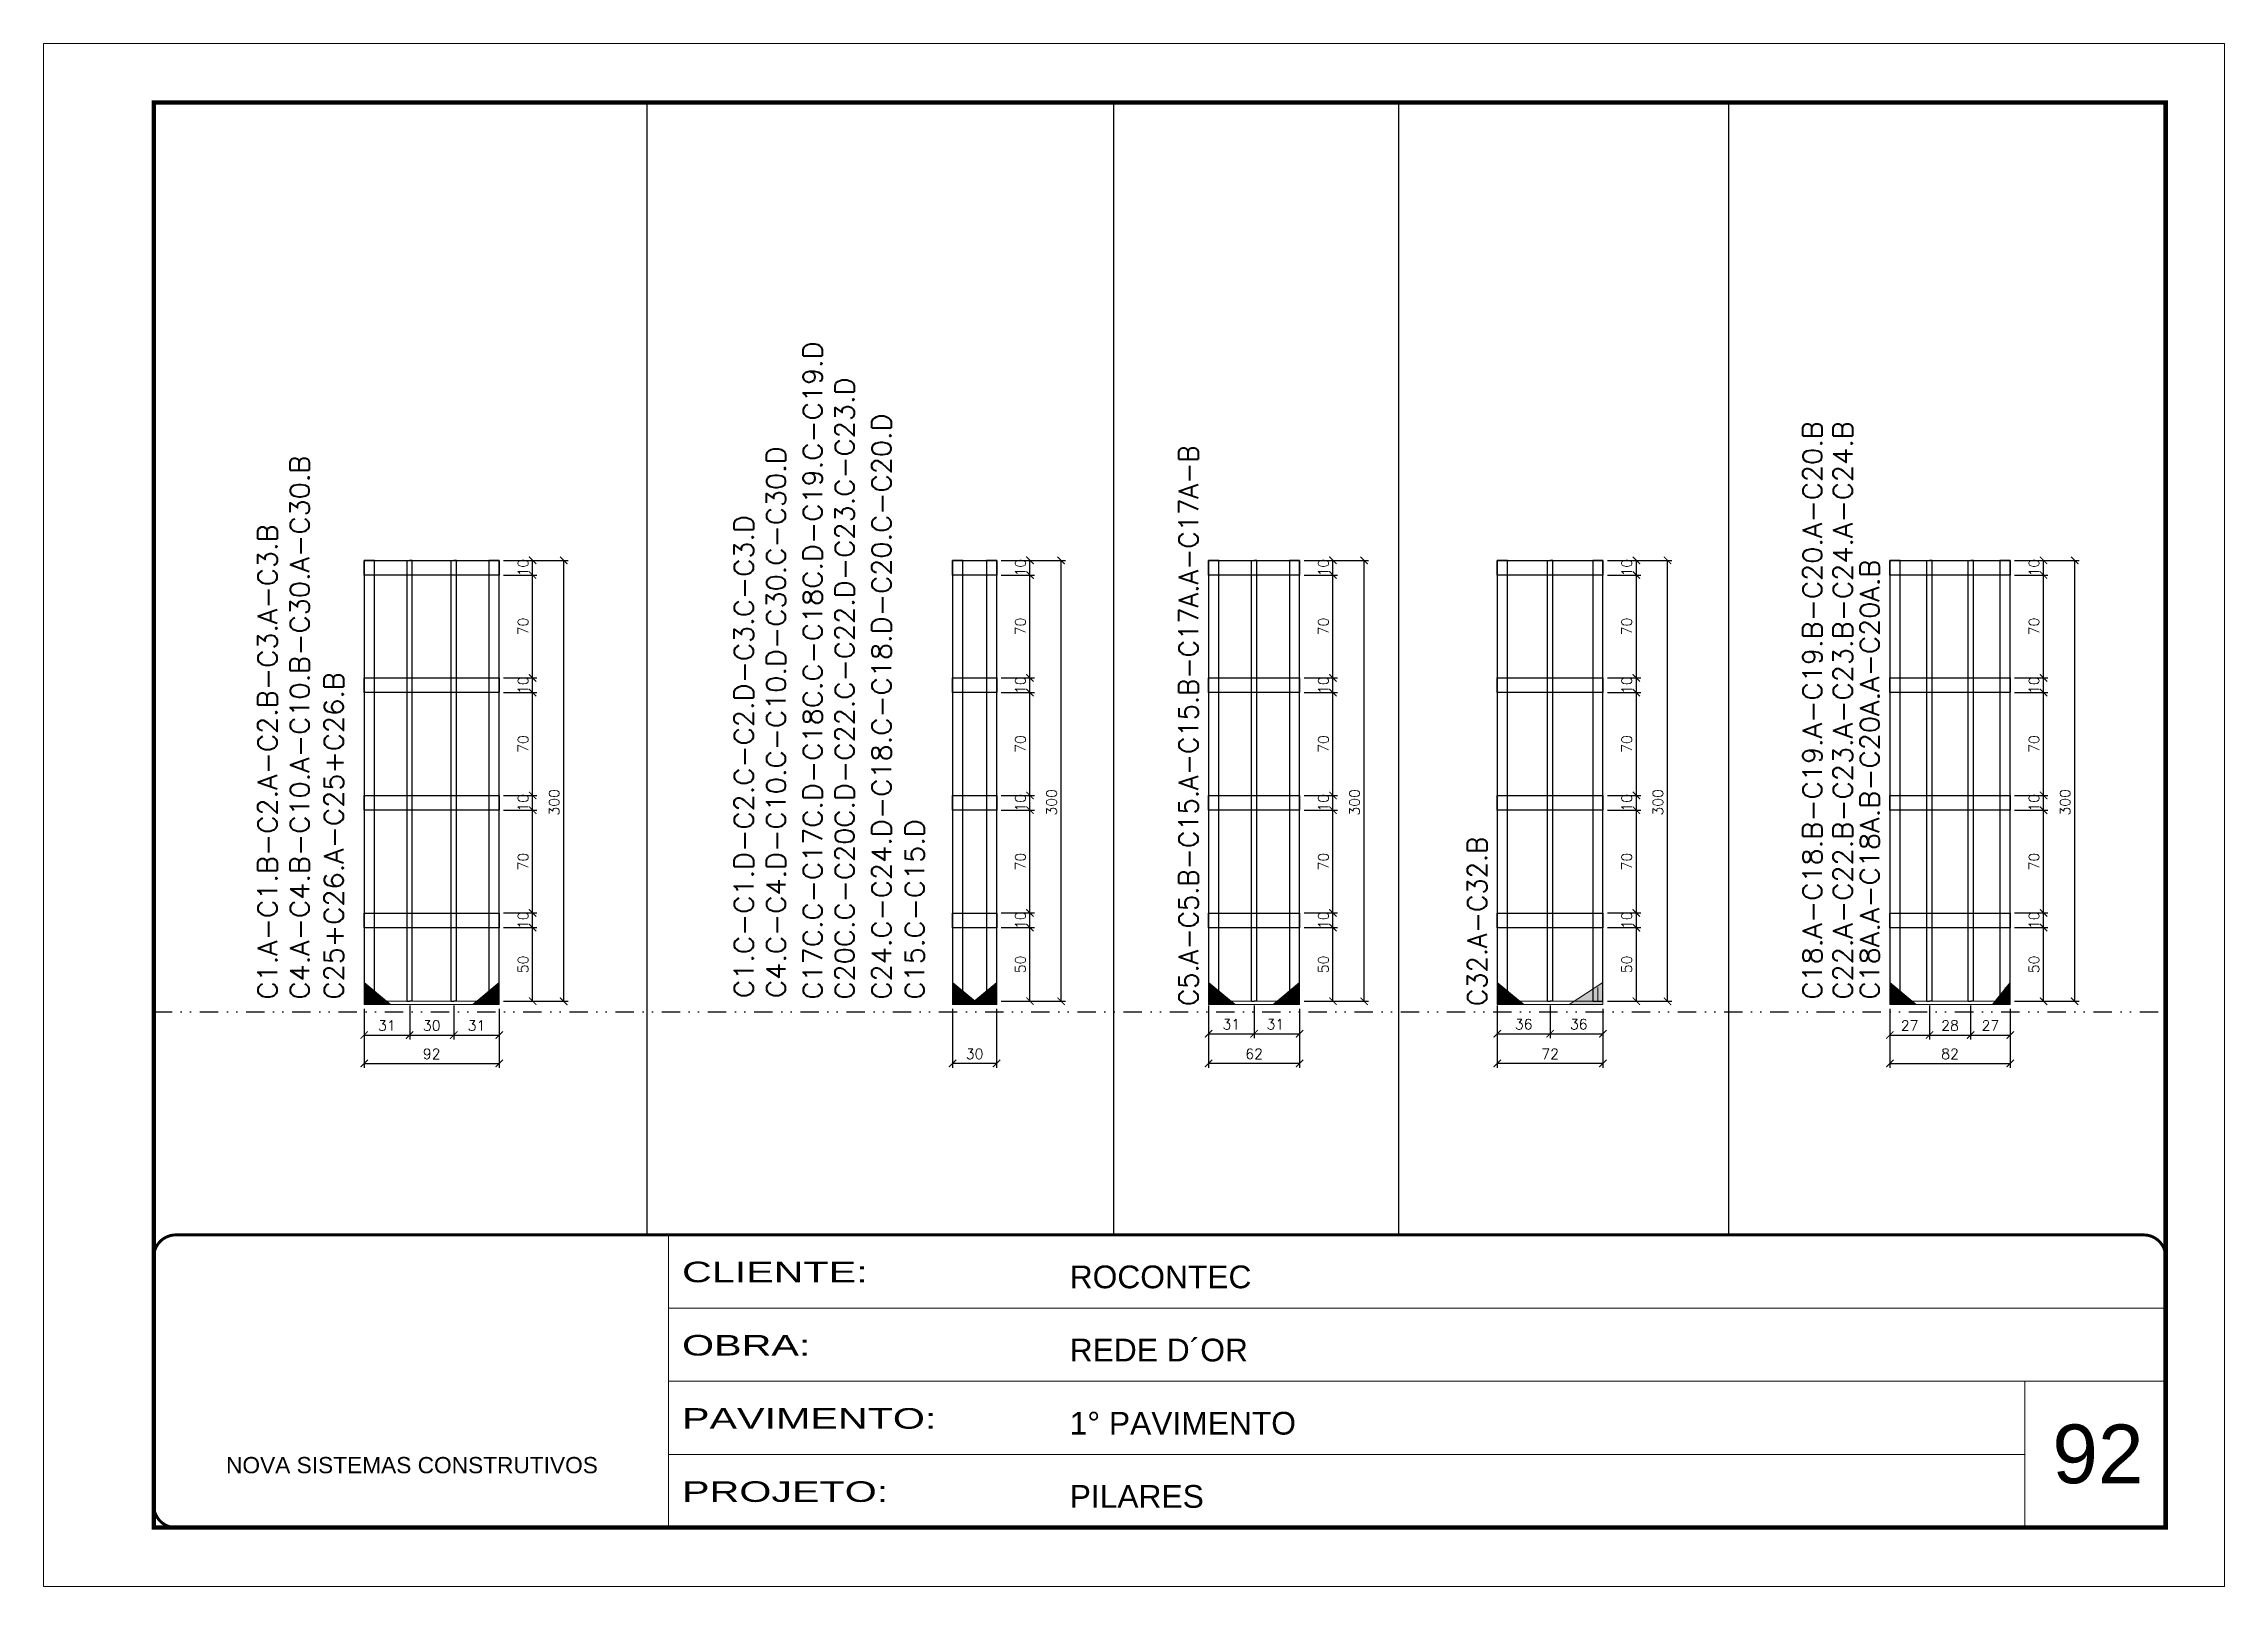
# Model space of a CAD drawing. Extents: x 2949 to 9203, y -16089 to 12527.
# Drawn here: x 7718 to 9203, y -13792 to -12742 of the extents above; entities that cross this region are included whole.
import ezdxf

# ---------------------------------------------------------------- set-up
doc = ezdxf.new("R2010")
doc.units = 0
for name, pattern in [('CONTINUO', [0]), ('DASHED', [0.75, 0.5, -0.25]), ('DIVIDE2', [0.625, 0.25, -0.125, 0, -0.125, 0, -0.125]), ('HIDDEN', [0.375, 0.25, -0.125])]:
    doc.linetypes.add(name, pattern=pattern)
for name, color, linetype, lineweight in [('CARIMBO', 255, 'Continuous', 9), ('Folhas', 255, 'Continuous', 9), ('Madeira', 126, 'Continuous', 18), ('Sarr 2.2x7', 40, 'Continuous', 9), ('SARRAFO DE PRESSAO', 251, 'DASHED', 9), ('Texto Seção', 7, 'Continuous', 15)]:
    doc.layers.add(name, color=color, linetype=linetype, lineweight=lineweight)
for name, color, linetype in [('COTA', 241, 'Continuous'), ('Nível', 160, 'Continuous'), ('SARR_2.2x10', 60, 'Continuous'), ('SARR_3.5x7', 81, 'Continuous'), ('SARR_7x7', 40, 'Continuous'), ('Texto Nível', 251, 'Continuous')]:
    doc.layers.add(name, color=color, linetype=linetype)
doc.styles.add('ARIAL', font='arial.ttf')
doc.styles.add('REGUA-120', font='ROMANS.shx', dxfattribs={"height": 15})
doc.styles.add('ROMANS', font='romans.shx')
doc.styles.add('Tecnologia', font='')
doc.styles.get('Tecnologia').set_extended_font_data('Forgotten Futurist')
doc.dimstyles.new('Cota Paínel', dxfattribs={"dimtxt": 7, "dimasz": 5, "dimexe": 3, "dimexo": 3, "dimgap": 3, "dimtad": 1, "dimdec": 1, "dimzin": 12, "dimdsep": 46, "dimtxsty": 'ROMANS', "dimblk": 'ARCHTICK', "dimcen": 0, "dimclrd": 4, "dimclre": 4, "dimclrt": 1, "dimadec": 1, "dimazin": 3, "dimtfac": 1, "dimtdec": 1, "dimtmove": 0, "dimatfit": 3, "dimldrblk": 'OBLIQUE', "dimfxl": 1, "dimtolj": 1, "dimtzin": 12, "dimarcsym": 0})

msp = doc.modelspace()

# ---------------------------------------------------------------- texts
at = {"layer": 'CARIMBO', "style": 'ARIAL'}
msp.add_text('92', height=40, dxfattribs=at).set_placement((9085.39, -13721.77))
at = {"layer": 'Texto Seção', "style": 'REGUA-120', "width": 1.05}
for s, p in [('C17C.C-C17C.D-C18C.C-C18C.D-C19.C-C19.D', (8247.74, -13392.54)), ('C20C.C-C20C.D-C22.C-C22.D-C23.C-C23.D', (8269.44, -13392.54)), ('C24.C-C24.D-C18.C-C18.D-C20.C-C20.D', (8294.61, -13392.54)), ('C18.A-C18.B-C19.A-C19.B-C20.A-C20.B', (8928.48, -13392.54)), ('C22.A-C22.B-C23.A-C23.B-C24.A-C24.B', (8949.24, -13392.54)), ('C4.C-C4.D-C10.C-C10.D-C30.C-C30.D', (8222.8, -13391.44)), ('C4.A-C4.B-C10.A-C10.B-C30.A-C30.B', (7898.43, -13392.54)), ('C1.C-C1.D-C2.C-C2.D-C3.C-C3.D', (8200.86, -13391.44)), ('C1.A-C1.B-C2.A-C2.B-C3.A-C3.B', (7876.5, -13392.54)), ('C18A.A-C18A.B-C20A.A-C20A.B', (8967.54, -13392.54)), ('C25+C26.A-C25+C26.B', (7921.63, -13392.54)), ('C15.C-C15.D', (8317.19, -13392.54))]:
    msp.add_text(s, height=13, rotation=90, dxfattribs=at).set_placement(p)
at = {"layer": 'Texto Seção', "style": 'REGUA-120'}
for s, p in [('C5.A-C5.B-C15.A-C15.B-C17A.A-C17A-B', (8503.64, -13396.95)), ('C32.A-C32.B', (8700.2, -13396.95))]:
    msp.add_text(s, height=13, rotation=90, dxfattribs=at).set_placement(p)

# ---------------------------------------------------------------- blocks, each defined once
blk = doc.blocks.new('9999999999')
at = {"color": 30, "linetype": 'CONTINUO'}
for p, q in [((98564.6, 34230.2), (98564.6, 34429.4)), ((98564.6, 34379.6), (99584, 34379.6)), ((98564.6, 34329.8), (99488, 34329.8)), ((99584, 34329.8), (99488, 34329.8)), ((99488, 34329.8), (99488, 34230.2)), ((98564.6, 34280), (99488, 34280))]:
    blk.add_line(p, q, dxfattribs=at)
at = {"color": 30, "linetype": 'CONTINUO', "const_width": 2}
blk.add_lwpolyline([(99584, 34230.2), (99584, 34414.4, 0.414214), (99569, 34429.4), (98229, 34429.4, 0.414214), (98214, 34414.4), (98214, 34245.2, 0.414214), (98229, 34230.2), (99584, 34230.2)], format="xyb", dxfattribs=at)
at = {"layer": 'Folhas'}
blk.add_lwpolyline([(98139, 34190.2), (99624, 34190.2), (99624, 35240.2), (98139, 35240.2)], close=True, dxfattribs=at)
at = {"layer": 'Folhas', "color": 30, "const_width": 3}
blk.add_lwpolyline([(98214, 34230.2), (99584, 34230.2), (99584, 35200.2), (98214, 35200.2)], close=True, dxfattribs=at)
at = {"color": 7, "linetype": 'Continuous', "ltscale": 5, "style": 'ARIAL'}
for s, height, p in [('ROCONTEC', 15.48, (98837.7, 34393.1)), ('REDE D´OR', 15.48, (98837.7, 34343.3)), ('1° PAVIMENTO', 15.483, (98837.7, 34293.5)), ('NOVA SISTEMAS CONSTRUTIVOS', 11.059, (98263.2, 34267.2)), ('PILARES', 15.48, (98837.7, 34243.7))]:
    blk.add_text(s, height=height, dxfattribs=at).set_placement(p)
at = {"layer": 'Folhas', "color": 7, "style": 'Tecnologia', "width": 1.5}
for s, p in [('CLIENTE:', (98573.7, 34397.2)), ('OBRA:', (98573.7, 34347.3)), ('PAVIMENTO:', (98573.7, 34297.5)), ('PROJETO:', (98573.7, 34247.7))]:
    blk.add_text(s, height=14, dxfattribs=at).set_placement(p)
blk = doc.blocks.new('_ArchTick')
at = {"color": 0, "linetype": 'ByBlock', "const_width": 0.15}
blk.add_lwpolyline([(-0.5, -0.5), (0.5, 0.5)], dxfattribs=at)
blk = doc.blocks.new('*D3324')
at = {"layer": 'COTA', "color": 4, "lineweight": -2, "transparency": 16777216}
for p, q in [((7935.8, -13398.8), (7935.8, -13419.7)), ((7966.8, -13396.6), (7966.8, -13419.7)), ((7935.8, -13416.7), (7966.8, -13416.7))]:
    blk.add_line(p, q, dxfattribs=at)
at = {"layer": 'Defpoints', "color": 0, "transparency": 16777216}
for p in [(7966.8, -13393.6), (7935.8, -13395.8), (7966.8, -13416.7)]:
    blk.add_point(p, dxfattribs=at)
at = {"layer": 'COTA', "color": 4, "lineweight": -2, "transparency": 16777216, "xscale": 5, "yscale": 5, "zscale": 5, "rotation": 180}
blk.add_blockref('_ArchTick', (7935.8, -13416.7), dxfattribs=at)
at = {"layer": 'COTA', "color": 4, "lineweight": -2, "transparency": 16777216, "xscale": 5, "yscale": 5, "zscale": 5}
blk.add_blockref('_ArchTick', (7966.8, -13416.7), dxfattribs=at)
at = {"layer": 'COTA', "color": 1, "transparency": 16777216, "insert": (7951.3, -13410.2), "char_height": 7, "attachment_point": 5, "style": 'ROMANS'}
blk.add_mtext('\\A1;31', dxfattribs=at)
blk = doc.blocks.new('_Oblique')
at = {"color": 0, "linetype": 'ByBlock', "lineweight": -2}
blk.add_line((-0.5, -0.5), (0.5, 0.5), dxfattribs=at)
blk = doc.blocks.new('*D3325')
at = {"layer": 'COTA', "color": 4, "lineweight": -2, "transparency": 16777216}
for p, q in [((7966.8, -13396.6), (7966.8, -13419.7)), ((7996.8, -13396.6), (7996.8, -13419.7)), ((7966.8, -13416.7), (7996.8, -13416.7))]:
    blk.add_line(p, q, dxfattribs=at)
at = {"layer": 'Defpoints', "color": 0, "transparency": 16777216}
for p in [(7966.8, -13393.6), (7996.8, -13393.6), (7996.8, -13416.7)]:
    blk.add_point(p, dxfattribs=at)
at = {"layer": 'COTA', "color": 4, "lineweight": -2, "transparency": 16777216, "xscale": 5, "yscale": 5, "zscale": 5, "rotation": 180}
blk.add_blockref('_ArchTick', (7966.8, -13416.7), dxfattribs=at)
at = {"layer": 'COTA', "color": 4, "lineweight": -2, "transparency": 16777216, "xscale": 5, "yscale": 5, "zscale": 5}
blk.add_blockref('_ArchTick', (7996.8, -13416.7), dxfattribs=at)
at = {"layer": 'COTA', "color": 1, "transparency": 16777216, "insert": (7981.8, -13410.2), "char_height": 7, "attachment_point": 5, "style": 'ROMANS'}
blk.add_mtext('\\A1;30', dxfattribs=at)
blk = doc.blocks.new('*D3326')
at = {"layer": 'COTA', "color": 4, "lineweight": -2, "transparency": 16777216}
for p, q in [((7996.8, -13396.6), (7996.8, -13419.7)), ((8027.8, -13398.8), (8027.8, -13419.7)), ((7996.8, -13416.7), (8027.8, -13416.7))]:
    blk.add_line(p, q, dxfattribs=at)
at = {"layer": 'Defpoints', "color": 0, "transparency": 16777216}
for p in [(7996.8, -13393.6), (8027.8, -13395.8), (8027.8, -13416.7)]:
    blk.add_point(p, dxfattribs=at)
at = {"layer": 'COTA', "color": 4, "lineweight": -2, "transparency": 16777216, "xscale": 5, "yscale": 5, "zscale": 5, "rotation": 180}
blk.add_blockref('_ArchTick', (7996.8, -13416.7), dxfattribs=at)
at = {"layer": 'COTA', "color": 4, "lineweight": -2, "transparency": 16777216, "xscale": 5, "yscale": 5, "zscale": 5}
blk.add_blockref('_ArchTick', (8027.8, -13416.7), dxfattribs=at)
at = {"layer": 'COTA', "color": 1, "transparency": 16777216, "insert": (8012.3, -13410.2), "char_height": 7, "attachment_point": 5, "style": 'ROMANS'}
blk.add_mtext('\\A1;31', dxfattribs=at)
blk = doc.blocks.new('*D3327')
at = {"layer": 'COTA', "color": 4, "lineweight": -2, "transparency": 16777216}
for p, q in [((7935.8, -13398.8), (7935.8, -13439)), ((8027.8, -13398.8), (8027.8, -13439)), ((7935.8, -13436), (8027.8, -13436))]:
    blk.add_line(p, q, dxfattribs=at)
at = {"layer": 'Defpoints', "color": 0, "transparency": 16777216}
for p in [(7935.8, -13395.8), (8027.8, -13395.8), (8027.8, -13436)]:
    blk.add_point(p, dxfattribs=at)
at = {"layer": 'COTA', "color": 4, "lineweight": -2, "transparency": 16777216, "xscale": 5, "yscale": 5, "zscale": 5, "rotation": 180}
blk.add_blockref('_ArchTick', (7935.8, -13436), dxfattribs=at)
at = {"layer": 'COTA', "color": 4, "lineweight": -2, "transparency": 16777216, "xscale": 5, "yscale": 5, "zscale": 5}
blk.add_blockref('_ArchTick', (8027.8, -13436), dxfattribs=at)
at = {"layer": 'COTA', "color": 1, "transparency": 16777216, "insert": (7981.8, -13429.5), "char_height": 7, "attachment_point": 5, "style": 'ROMANS'}
blk.add_mtext('\\A1;92', dxfattribs=at)
blk = doc.blocks.new('*D3328')
at = {"layer": 'COTA', "color": 4, "lineweight": -2, "transparency": 16777216}
for p, q in [((8030.8, -13343.6), (8053.5, -13343.6)), ((8050.5, -13393.6), (8050.5, -13343.6)), ((8030.8, -13393.6), (8053.5, -13393.6))]:
    blk.add_line(p, q, dxfattribs=at)
at = {"layer": 'Defpoints', "color": 0, "transparency": 16777216}
for p in [(8027.8, -13343.6), (8050.5, -13343.6), (8027.8, -13393.6)]:
    blk.add_point(p, dxfattribs=at)
at = {"layer": 'COTA', "color": 4, "lineweight": -2, "transparency": 16777216, "xscale": 5, "yscale": 5, "zscale": 5}
for p, rotation in [((8050.5, -13343.6), 90), ((8050.5, -13393.6), 270)]:
    blk.add_blockref('_ArchTick', p, dxfattribs=dict(at, rotation=rotation))
at = {"layer": 'COTA', "color": 1, "transparency": 16777216, "insert": (8044, -13368.6), "char_height": 7, "attachment_point": 5, "rotation": 90, "style": 'ROMANS'}
blk.add_mtext('\\A1;50', dxfattribs=at)
blk = doc.blocks.new('*D3329')
at = {"layer": 'COTA', "color": 4, "lineweight": -2, "transparency": 16777216}
for p, q in [((8030.8, -13333.6), (8053.5, -13333.6)), ((8050.5, -13343.6), (8050.5, -13333.6)), ((8030.8, -13343.6), (8053.5, -13343.6))]:
    blk.add_line(p, q, dxfattribs=at)
at = {"layer": 'Defpoints', "color": 0, "transparency": 16777216}
for p in [(8027.8, -13333.6), (8050.5, -13333.6), (8027.8, -13343.6)]:
    blk.add_point(p, dxfattribs=at)
at = {"layer": 'COTA', "color": 4, "lineweight": -2, "transparency": 16777216, "xscale": 5, "yscale": 5, "zscale": 5}
for p, rotation in [((8050.5, -13333.6), 90), ((8050.5, -13343.6), 270)]:
    blk.add_blockref('_ArchTick', p, dxfattribs=dict(at, rotation=rotation))
at = {"layer": 'COTA', "color": 1, "transparency": 16777216, "insert": (8044, -13338.6), "char_height": 7, "attachment_point": 5, "rotation": 90, "style": 'ROMANS'}
blk.add_mtext('\\A1;10', dxfattribs=at)
blk = doc.blocks.new('*D3330')
at = {"layer": 'COTA', "color": 4, "lineweight": -2, "transparency": 16777216}
for p, q in [((8030.8, -13263.6), (8053.5, -13263.6)), ((8050.5, -13333.6), (8050.5, -13263.6)), ((8030.8, -13333.6), (8053.5, -13333.6))]:
    blk.add_line(p, q, dxfattribs=at)
at = {"layer": 'Defpoints', "color": 0, "transparency": 16777216}
for p in [(8027.8, -13263.6), (8050.5, -13263.6), (8027.8, -13333.6)]:
    blk.add_point(p, dxfattribs=at)
at = {"layer": 'COTA', "color": 4, "lineweight": -2, "transparency": 16777216, "xscale": 5, "yscale": 5, "zscale": 5}
for p, rotation in [((8050.5, -13263.6), 90), ((8050.5, -13333.6), 270)]:
    blk.add_blockref('_ArchTick', p, dxfattribs=dict(at, rotation=rotation))
at = {"layer": 'COTA', "color": 1, "transparency": 16777216, "insert": (8044, -13298.6), "char_height": 7, "attachment_point": 5, "rotation": 90, "style": 'ROMANS'}
blk.add_mtext('\\A1;70', dxfattribs=at)
blk = doc.blocks.new('*D3331')
at = {"layer": 'COTA', "color": 4, "lineweight": -2, "transparency": 16777216}
for p, q in [((8030.8, -13253.6), (8053.5, -13253.6)), ((8050.5, -13263.6), (8050.5, -13253.6)), ((8030.8, -13263.6), (8053.5, -13263.6))]:
    blk.add_line(p, q, dxfattribs=at)
at = {"layer": 'Defpoints', "color": 0, "transparency": 16777216}
for p in [(8027.8, -13253.6), (8050.5, -13253.6), (8027.8, -13263.6)]:
    blk.add_point(p, dxfattribs=at)
at = {"layer": 'COTA', "color": 4, "lineweight": -2, "transparency": 16777216, "xscale": 5, "yscale": 5, "zscale": 5}
for p, rotation in [((8050.5, -13253.6), 90), ((8050.5, -13263.6), 270)]:
    blk.add_blockref('_ArchTick', p, dxfattribs=dict(at, rotation=rotation))
at = {"layer": 'COTA', "color": 1, "transparency": 16777216, "insert": (8044, -13258.6), "char_height": 7, "attachment_point": 5, "rotation": 90, "style": 'ROMANS'}
blk.add_mtext('\\A1;10', dxfattribs=at)
blk = doc.blocks.new('*D3332')
at = {"layer": 'COTA', "color": 4, "lineweight": -2, "transparency": 16777216}
for p, q in [((8030.8, -13183.6), (8053.5, -13183.6)), ((8050.5, -13253.6), (8050.5, -13183.6)), ((8030.8, -13253.6), (8053.5, -13253.6))]:
    blk.add_line(p, q, dxfattribs=at)
at = {"layer": 'Defpoints', "color": 0, "transparency": 16777216}
for p in [(8027.8, -13183.6), (8050.5, -13183.6), (8027.8, -13253.6)]:
    blk.add_point(p, dxfattribs=at)
at = {"layer": 'COTA', "color": 4, "lineweight": -2, "transparency": 16777216, "xscale": 5, "yscale": 5, "zscale": 5}
for p, rotation in [((8050.5, -13183.6), 90), ((8050.5, -13253.6), 270)]:
    blk.add_blockref('_ArchTick', p, dxfattribs=dict(at, rotation=rotation))
at = {"layer": 'COTA', "color": 1, "transparency": 16777216, "insert": (8044, -13218.6), "char_height": 7, "attachment_point": 5, "rotation": 90, "style": 'ROMANS'}
blk.add_mtext('\\A1;70', dxfattribs=at)
blk = doc.blocks.new('*D3333')
at = {"layer": 'COTA', "color": 4, "lineweight": -2, "transparency": 16777216}
for p, q in [((8030.8, -13173.6), (8053.5, -13173.6)), ((8030.8, -13183.6), (8053.5, -13183.6)), ((8050.5, -13183.6), (8050.5, -13173.6))]:
    blk.add_line(p, q, dxfattribs=at)
at = {"layer": 'Defpoints', "color": 0, "transparency": 16777216}
for p in [(8027.8, -13173.6), (8027.8, -13183.6), (8050.5, -13173.6)]:
    blk.add_point(p, dxfattribs=at)
at = {"layer": 'COTA', "color": 4, "lineweight": -2, "transparency": 16777216, "xscale": 5, "yscale": 5, "zscale": 5}
for p, rotation in [((8050.5, -13173.6), 90), ((8050.5, -13183.6), 270)]:
    blk.add_blockref('_ArchTick', p, dxfattribs=dict(at, rotation=rotation))
at = {"layer": 'COTA', "color": 1, "transparency": 16777216, "insert": (8044, -13178.6), "char_height": 7, "attachment_point": 5, "rotation": 90, "style": 'ROMANS'}
blk.add_mtext('\\A1;10', dxfattribs=at)
blk = doc.blocks.new('*D3334')
at = {"layer": 'COTA', "color": 4, "lineweight": -2, "transparency": 16777216}
for p, q in [((8030.8, -13103.6), (8053.5, -13103.6)), ((8050.5, -13173.6), (8050.5, -13103.6)), ((8030.8, -13173.6), (8053.5, -13173.6))]:
    blk.add_line(p, q, dxfattribs=at)
at = {"layer": 'Defpoints', "color": 0, "transparency": 16777216}
for p in [(8027.8, -13103.6), (8050.5, -13103.6), (8027.8, -13173.6)]:
    blk.add_point(p, dxfattribs=at)
at = {"layer": 'COTA', "color": 4, "lineweight": -2, "transparency": 16777216, "xscale": 5, "yscale": 5, "zscale": 5}
for p, rotation in [((8050.5, -13103.6), 90), ((8050.5, -13173.6), 270)]:
    blk.add_blockref('_ArchTick', p, dxfattribs=dict(at, rotation=rotation))
at = {"layer": 'COTA', "color": 1, "transparency": 16777216, "insert": (8044, -13138.6), "char_height": 7, "attachment_point": 5, "rotation": 90, "style": 'ROMANS'}
blk.add_mtext('\\A1;70', dxfattribs=at)
blk = doc.blocks.new('*D3335')
at = {"layer": 'COTA', "color": 4, "lineweight": -2, "transparency": 16777216}
for p, q in [((8030.8, -13093.6), (8074.7, -13093.6)), ((8071.7, -13393.7), (8071.7, -13093.6)), ((8030.8, -13393.7), (8074.7, -13393.7))]:
    blk.add_line(p, q, dxfattribs=at)
at = {"layer": 'Defpoints', "color": 0, "transparency": 16777216}
for p in [(8027.8, -13093.6), (8071.7, -13093.6), (8027.8, -13393.7)]:
    blk.add_point(p, dxfattribs=at)
at = {"layer": 'COTA', "color": 4, "lineweight": -2, "transparency": 16777216, "xscale": 5, "yscale": 5, "zscale": 5}
for p, rotation in [((8071.7, -13093.6), 90), ((8071.7, -13393.7), 270)]:
    blk.add_blockref('_ArchTick', p, dxfattribs=dict(at, rotation=rotation))
at = {"layer": 'COTA', "color": 1, "transparency": 16777216, "insert": (8065.2, -13258.3), "char_height": 7, "attachment_point": 5, "rotation": 90, "style": 'ROMANS'}
blk.add_mtext('\\A1;300', dxfattribs=at)
blk = doc.blocks.new('*D3336')
at = {"layer": 'COTA', "color": 4, "lineweight": -2, "transparency": 16777216}
for p, q in [((8030.8, -13093.6), (8053.5, -13093.6)), ((8050.5, -13103.6), (8050.5, -13093.6)), ((8030.8, -13103.6), (8053.5, -13103.6))]:
    blk.add_line(p, q, dxfattribs=at)
at = {"layer": 'Defpoints', "color": 0, "transparency": 16777216}
for p in [(8027.8, -13093.6), (8050.5, -13093.6), (8027.8, -13103.6)]:
    blk.add_point(p, dxfattribs=at)
at = {"layer": 'COTA', "color": 4, "lineweight": -2, "transparency": 16777216, "xscale": 5, "yscale": 5, "zscale": 5}
for p, rotation in [((8050.5, -13093.6), 90), ((8050.5, -13103.6), 270)]:
    blk.add_blockref('_ArchTick', p, dxfattribs=dict(at, rotation=rotation))
at = {"layer": 'COTA', "color": 1, "transparency": 16777216, "insert": (8044, -13098.6), "char_height": 7, "attachment_point": 5, "rotation": 90, "style": 'ROMANS'}
blk.add_mtext('\\A1;10', dxfattribs=at)
blk = doc.blocks.new('*D3337')
at = {"layer": 'COTA', "color": 4, "lineweight": -2, "transparency": 16777216}
for p, q in [((8336.5, -13398.8), (8336.5, -13439)), ((8366.5, -13398.8), (8366.5, -13439)), ((8366.5, -13436), (8336.5, -13436))]:
    blk.add_line(p, q, dxfattribs=at)
at = {"layer": 'Defpoints', "color": 0, "transparency": 16777216}
for p in [(8336.5, -13395.8), (8366.5, -13395.8), (8336.5, -13436)]:
    blk.add_point(p, dxfattribs=at)
at = {"layer": 'COTA', "color": 4, "lineweight": -2, "transparency": 16777216, "xscale": 5, "yscale": 5, "zscale": 5, "rotation": 180}
blk.add_blockref('_ArchTick', (8336.5, -13436), dxfattribs=at)
at = {"layer": 'COTA', "color": 4, "lineweight": -2, "transparency": 16777216, "xscale": 5, "yscale": 5, "zscale": 5}
blk.add_blockref('_ArchTick', (8366.5, -13436), dxfattribs=at)
at = {"layer": 'COTA', "color": 1, "transparency": 16777216, "insert": (8351.5, -13429.5), "char_height": 7, "attachment_point": 5, "style": 'ROMANS'}
blk.add_mtext('\\A1;30', dxfattribs=at)
blk = doc.blocks.new('*D3338')
at = {"layer": 'COTA', "color": 4, "lineweight": -2, "transparency": 16777216}
for p, q in [((8369.5, -13343.6), (8392.2, -13343.6)), ((8389.2, -13393.6), (8389.2, -13343.6)), ((8369.5, -13393.6), (8392.2, -13393.6))]:
    blk.add_line(p, q, dxfattribs=at)
at = {"layer": 'Defpoints', "color": 0, "transparency": 16777216}
for p in [(8366.5, -13343.6), (8389.2, -13343.6), (8366.5, -13393.6)]:
    blk.add_point(p, dxfattribs=at)
at = {"layer": 'COTA', "color": 4, "lineweight": -2, "transparency": 16777216, "xscale": 5, "yscale": 5, "zscale": 5}
for p, rotation in [((8389.2, -13343.6), 90), ((8389.2, -13393.6), 270)]:
    blk.add_blockref('_ArchTick', p, dxfattribs=dict(at, rotation=rotation))
at = {"layer": 'COTA', "color": 1, "transparency": 16777216, "insert": (8382.7, -13368.6), "char_height": 7, "attachment_point": 5, "rotation": 90, "style": 'ROMANS'}
blk.add_mtext('\\A1;50', dxfattribs=at)
blk = doc.blocks.new('*D3339')
at = {"layer": 'COTA', "color": 4, "lineweight": -2, "transparency": 16777216}
for p, q in [((8369.5, -13333.6), (8392.2, -13333.6)), ((8389.2, -13343.6), (8389.2, -13333.6)), ((8369.5, -13343.6), (8392.2, -13343.6))]:
    blk.add_line(p, q, dxfattribs=at)
at = {"layer": 'Defpoints', "color": 0, "transparency": 16777216}
for p in [(8366.5, -13333.6), (8389.2, -13333.6), (8366.5, -13343.6)]:
    blk.add_point(p, dxfattribs=at)
at = {"layer": 'COTA', "color": 4, "lineweight": -2, "transparency": 16777216, "xscale": 5, "yscale": 5, "zscale": 5}
for p, rotation in [((8389.2, -13333.6), 90), ((8389.2, -13343.6), 270)]:
    blk.add_blockref('_ArchTick', p, dxfattribs=dict(at, rotation=rotation))
at = {"layer": 'COTA', "color": 1, "transparency": 16777216, "insert": (8382.7, -13338.6), "char_height": 7, "attachment_point": 5, "rotation": 90, "style": 'ROMANS'}
blk.add_mtext('\\A1;10', dxfattribs=at)
blk = doc.blocks.new('*D3340')
at = {"layer": 'COTA', "color": 4, "lineweight": -2, "transparency": 16777216}
for p, q in [((8369.5, -13263.6), (8392.2, -13263.6)), ((8389.2, -13333.6), (8389.2, -13263.6)), ((8369.5, -13333.6), (8392.2, -13333.6))]:
    blk.add_line(p, q, dxfattribs=at)
at = {"layer": 'Defpoints', "color": 0, "transparency": 16777216}
for p in [(8366.5, -13263.6), (8389.2, -13263.6), (8366.5, -13333.6)]:
    blk.add_point(p, dxfattribs=at)
at = {"layer": 'COTA', "color": 4, "lineweight": -2, "transparency": 16777216, "xscale": 5, "yscale": 5, "zscale": 5}
for p, rotation in [((8389.2, -13263.6), 90), ((8389.2, -13333.6), 270)]:
    blk.add_blockref('_ArchTick', p, dxfattribs=dict(at, rotation=rotation))
at = {"layer": 'COTA', "color": 1, "transparency": 16777216, "insert": (8382.7, -13298.6), "char_height": 7, "attachment_point": 5, "rotation": 90, "style": 'ROMANS'}
blk.add_mtext('\\A1;70', dxfattribs=at)
blk = doc.blocks.new('*D3341')
at = {"layer": 'COTA', "color": 4, "lineweight": -2, "transparency": 16777216}
for p, q in [((8369.5, -13253.6), (8392.2, -13253.6)), ((8389.2, -13263.6), (8389.2, -13253.6)), ((8369.5, -13263.6), (8392.2, -13263.6))]:
    blk.add_line(p, q, dxfattribs=at)
at = {"layer": 'Defpoints', "color": 0, "transparency": 16777216}
for p in [(8366.5, -13253.6), (8389.2, -13253.6), (8366.5, -13263.6)]:
    blk.add_point(p, dxfattribs=at)
at = {"layer": 'COTA', "color": 4, "lineweight": -2, "transparency": 16777216, "xscale": 5, "yscale": 5, "zscale": 5}
for p, rotation in [((8389.2, -13253.6), 90), ((8389.2, -13263.6), 270)]:
    blk.add_blockref('_ArchTick', p, dxfattribs=dict(at, rotation=rotation))
at = {"layer": 'COTA', "color": 1, "transparency": 16777216, "insert": (8382.7, -13258.6), "char_height": 7, "attachment_point": 5, "rotation": 90, "style": 'ROMANS'}
blk.add_mtext('\\A1;10', dxfattribs=at)
blk = doc.blocks.new('*D3342')
at = {"layer": 'COTA', "color": 4, "lineweight": -2, "transparency": 16777216}
for p, q in [((8369.5, -13183.6), (8392.2, -13183.6)), ((8389.2, -13253.6), (8389.2, -13183.6)), ((8369.5, -13253.6), (8392.2, -13253.6))]:
    blk.add_line(p, q, dxfattribs=at)
at = {"layer": 'Defpoints', "color": 0, "transparency": 16777216}
for p in [(8366.5, -13183.6), (8389.2, -13183.6), (8366.5, -13253.6)]:
    blk.add_point(p, dxfattribs=at)
at = {"layer": 'COTA', "color": 4, "lineweight": -2, "transparency": 16777216, "xscale": 5, "yscale": 5, "zscale": 5}
for p, rotation in [((8389.2, -13183.6), 90), ((8389.2, -13253.6), 270)]:
    blk.add_blockref('_ArchTick', p, dxfattribs=dict(at, rotation=rotation))
at = {"layer": 'COTA', "color": 1, "transparency": 16777216, "insert": (8382.7, -13218.6), "char_height": 7, "attachment_point": 5, "rotation": 90, "style": 'ROMANS'}
blk.add_mtext('\\A1;70', dxfattribs=at)
blk = doc.blocks.new('*D3343')
at = {"layer": 'COTA', "color": 4, "lineweight": -2, "transparency": 16777216}
for p, q in [((8369.5, -13173.6), (8392.2, -13173.6)), ((8369.5, -13183.6), (8392.2, -13183.6)), ((8389.2, -13183.6), (8389.2, -13173.6))]:
    blk.add_line(p, q, dxfattribs=at)
at = {"layer": 'Defpoints', "color": 0, "transparency": 16777216}
for p in [(8366.5, -13173.6), (8366.5, -13183.6), (8389.2, -13173.6)]:
    blk.add_point(p, dxfattribs=at)
at = {"layer": 'COTA', "color": 4, "lineweight": -2, "transparency": 16777216, "xscale": 5, "yscale": 5, "zscale": 5}
for p, rotation in [((8389.2, -13173.6), 90), ((8389.2, -13183.6), 270)]:
    blk.add_blockref('_ArchTick', p, dxfattribs=dict(at, rotation=rotation))
at = {"layer": 'COTA', "color": 1, "transparency": 16777216, "insert": (8382.7, -13178.6), "char_height": 7, "attachment_point": 5, "rotation": 90, "style": 'ROMANS'}
blk.add_mtext('\\A1;10', dxfattribs=at)
blk = doc.blocks.new('*D3344')
at = {"layer": 'COTA', "color": 4, "lineweight": -2, "transparency": 16777216}
for p, q in [((8369.5, -13103.6), (8392.2, -13103.6)), ((8389.2, -13173.6), (8389.2, -13103.6)), ((8369.5, -13173.6), (8392.2, -13173.6))]:
    blk.add_line(p, q, dxfattribs=at)
at = {"layer": 'Defpoints', "color": 0, "transparency": 16777216}
for p in [(8366.5, -13103.6), (8389.2, -13103.6), (8366.5, -13173.6)]:
    blk.add_point(p, dxfattribs=at)
at = {"layer": 'COTA', "color": 4, "lineweight": -2, "transparency": 16777216, "xscale": 5, "yscale": 5, "zscale": 5}
for p, rotation in [((8389.2, -13103.6), 90), ((8389.2, -13173.6), 270)]:
    blk.add_blockref('_ArchTick', p, dxfattribs=dict(at, rotation=rotation))
at = {"layer": 'COTA', "color": 1, "transparency": 16777216, "insert": (8382.7, -13138.6), "char_height": 7, "attachment_point": 5, "rotation": 90, "style": 'ROMANS'}
blk.add_mtext('\\A1;70', dxfattribs=at)
blk = doc.blocks.new('*D3345')
at = {"layer": 'COTA', "color": 4, "lineweight": -2, "transparency": 16777216}
for p, q in [((8369.5, -13093.6), (8413.4, -13093.6)), ((8410.4, -13393.7), (8410.4, -13093.6)), ((8369.5, -13393.7), (8413.4, -13393.7))]:
    blk.add_line(p, q, dxfattribs=at)
at = {"layer": 'Defpoints', "color": 0, "transparency": 16777216}
for p in [(8366.5, -13093.6), (8410.4, -13093.6), (8366.5, -13393.7)]:
    blk.add_point(p, dxfattribs=at)
at = {"layer": 'COTA', "color": 4, "lineweight": -2, "transparency": 16777216, "xscale": 5, "yscale": 5, "zscale": 5}
for p, rotation in [((8410.4, -13093.6), 90), ((8410.4, -13393.7), 270)]:
    blk.add_blockref('_ArchTick', p, dxfattribs=dict(at, rotation=rotation))
at = {"layer": 'COTA', "color": 1, "transparency": 16777216, "insert": (8403.9, -13258.3), "char_height": 7, "attachment_point": 5, "rotation": 90, "style": 'ROMANS'}
blk.add_mtext('\\A1;300', dxfattribs=at)
blk = doc.blocks.new('*D3346')
at = {"layer": 'COTA', "color": 4, "lineweight": -2, "transparency": 16777216}
for p, q in [((8369.5, -13093.6), (8392.2, -13093.6)), ((8389.2, -13103.6), (8389.2, -13093.6)), ((8369.5, -13103.6), (8392.2, -13103.6))]:
    blk.add_line(p, q, dxfattribs=at)
at = {"layer": 'Defpoints', "color": 0, "transparency": 16777216}
for p in [(8366.5, -13093.6), (8389.2, -13093.6), (8366.5, -13103.6)]:
    blk.add_point(p, dxfattribs=at)
at = {"layer": 'COTA', "color": 4, "lineweight": -2, "transparency": 16777216, "xscale": 5, "yscale": 5, "zscale": 5}
for p, rotation in [((8389.2, -13093.6), 90), ((8389.2, -13103.6), 270)]:
    blk.add_blockref('_ArchTick', p, dxfattribs=dict(at, rotation=rotation))
at = {"layer": 'COTA', "color": 1, "transparency": 16777216, "insert": (8382.7, -13098.6), "char_height": 7, "attachment_point": 5, "rotation": 90, "style": 'ROMANS'}
blk.add_mtext('\\A1;10', dxfattribs=at)
blk = doc.blocks.new('*D3347')
at = {"layer": 'COTA', "color": 4, "lineweight": -2, "transparency": 16777216}
for p, q in [((8510.8, -13411.8), (8510.8, -13439)), ((8572.8, -13411.8), (8572.8, -13439)), ((8572.8, -13436), (8510.8, -13436))]:
    blk.add_line(p, q, dxfattribs=at)
at = {"layer": 'Defpoints', "color": 0, "transparency": 16777216}
for p in [(8510.8, -13408.8), (8572.8, -13408.8), (8510.8, -13436)]:
    blk.add_point(p, dxfattribs=at)
at = {"layer": 'COTA', "color": 4, "lineweight": -2, "transparency": 16777216, "xscale": 5, "yscale": 5, "zscale": 5, "rotation": 180}
blk.add_blockref('_ArchTick', (8510.8, -13436), dxfattribs=at)
at = {"layer": 'COTA', "color": 4, "lineweight": -2, "transparency": 16777216, "xscale": 5, "yscale": 5, "zscale": 5}
blk.add_blockref('_ArchTick', (8572.8, -13436), dxfattribs=at)
at = {"layer": 'COTA', "color": 1, "transparency": 16777216, "insert": (8541.8, -13429.5), "char_height": 7, "attachment_point": 5, "style": 'ROMANS'}
blk.add_mtext('\\A1;62', dxfattribs=at)
blk = doc.blocks.new('*D3348')
at = {"layer": 'COTA', "color": 4, "lineweight": -2, "transparency": 16777216}
for p, q in [((8541.8, -13396.6), (8541.8, -13418.8)), ((8572.8, -13398.8), (8572.8, -13418.8)), ((8541.8, -13415.8), (8572.8, -13415.8))]:
    blk.add_line(p, q, dxfattribs=at)
at = {"layer": 'Defpoints', "color": 0, "transparency": 16777216}
for p in [(8541.8, -13393.6), (8572.8, -13395.8), (8572.8, -13415.8)]:
    blk.add_point(p, dxfattribs=at)
at = {"layer": 'COTA', "color": 4, "lineweight": -2, "transparency": 16777216, "xscale": 5, "yscale": 5, "zscale": 5, "rotation": 180}
blk.add_blockref('_ArchTick', (8541.8, -13415.8), dxfattribs=at)
at = {"layer": 'COTA', "color": 4, "lineweight": -2, "transparency": 16777216, "xscale": 5, "yscale": 5, "zscale": 5}
blk.add_blockref('_ArchTick', (8572.8, -13415.8), dxfattribs=at)
at = {"layer": 'COTA', "color": 1, "transparency": 16777216, "insert": (8556.3, -13409.3), "char_height": 7, "attachment_point": 5, "style": 'ROMANS'}
blk.add_mtext('\\A1;31', dxfattribs=at)
blk = doc.blocks.new('*D3349')
at = {"layer": 'COTA', "color": 4, "lineweight": -2, "transparency": 16777216}
for p, q in [((8510.8, -13396.6), (8510.8, -13418.8)), ((8541.8, -13396.6), (8541.8, -13418.8)), ((8510.8, -13415.8), (8541.8, -13415.8))]:
    blk.add_line(p, q, dxfattribs=at)
at = {"layer": 'Defpoints', "color": 0, "transparency": 16777216}
for p in [(8510.8, -13393.6), (8541.8, -13393.6), (8541.8, -13415.8)]:
    blk.add_point(p, dxfattribs=at)
at = {"layer": 'COTA', "color": 4, "lineweight": -2, "transparency": 16777216, "xscale": 5, "yscale": 5, "zscale": 5, "rotation": 180}
blk.add_blockref('_ArchTick', (8510.8, -13415.8), dxfattribs=at)
at = {"layer": 'COTA', "color": 4, "lineweight": -2, "transparency": 16777216, "xscale": 5, "yscale": 5, "zscale": 5}
blk.add_blockref('_ArchTick', (8541.8, -13415.8), dxfattribs=at)
at = {"layer": 'COTA', "color": 1, "transparency": 16777216, "insert": (8526.3, -13409.3), "char_height": 7, "attachment_point": 5, "style": 'ROMANS'}
blk.add_mtext('\\A1;31', dxfattribs=at)
blk = doc.blocks.new('*D3350')
at = {"layer": 'COTA', "color": 4, "lineweight": -2, "transparency": 16777216}
for p, q in [((8575.8, -13343.6), (8598.5, -13343.6)), ((8595.5, -13393.6), (8595.5, -13343.6)), ((8575.8, -13393.6), (8598.5, -13393.6))]:
    blk.add_line(p, q, dxfattribs=at)
at = {"layer": 'Defpoints', "color": 0, "transparency": 16777216}
for p in [(8572.8, -13343.6), (8595.5, -13343.6), (8572.8, -13393.6)]:
    blk.add_point(p, dxfattribs=at)
at = {"layer": 'COTA', "color": 4, "lineweight": -2, "transparency": 16777216, "xscale": 5, "yscale": 5, "zscale": 5}
for p, rotation in [((8595.5, -13343.6), 90), ((8595.5, -13393.6), 270)]:
    blk.add_blockref('_ArchTick', p, dxfattribs=dict(at, rotation=rotation))
at = {"layer": 'COTA', "color": 1, "transparency": 16777216, "insert": (8589, -13368.6), "char_height": 7, "attachment_point": 5, "rotation": 90, "style": 'ROMANS'}
blk.add_mtext('\\A1;50', dxfattribs=at)
blk = doc.blocks.new('*D3351')
at = {"layer": 'COTA', "color": 4, "lineweight": -2, "transparency": 16777216}
for p, q in [((8575.8, -13333.6), (8598.5, -13333.6)), ((8595.5, -13343.6), (8595.5, -13333.6)), ((8575.8, -13343.6), (8598.5, -13343.6))]:
    blk.add_line(p, q, dxfattribs=at)
at = {"layer": 'Defpoints', "color": 0, "transparency": 16777216}
for p in [(8572.8, -13333.6), (8595.5, -13333.6), (8572.8, -13343.6)]:
    blk.add_point(p, dxfattribs=at)
at = {"layer": 'COTA', "color": 4, "lineweight": -2, "transparency": 16777216, "xscale": 5, "yscale": 5, "zscale": 5}
for p, rotation in [((8595.5, -13333.6), 90), ((8595.5, -13343.6), 270)]:
    blk.add_blockref('_ArchTick', p, dxfattribs=dict(at, rotation=rotation))
at = {"layer": 'COTA', "color": 1, "transparency": 16777216, "insert": (8589, -13338.6), "char_height": 7, "attachment_point": 5, "rotation": 90, "style": 'ROMANS'}
blk.add_mtext('\\A1;10', dxfattribs=at)
blk = doc.blocks.new('*D3352')
at = {"layer": 'COTA', "color": 4, "lineweight": -2, "transparency": 16777216}
for p, q in [((8575.8, -13263.6), (8598.5, -13263.6)), ((8595.5, -13333.6), (8595.5, -13263.6)), ((8575.8, -13333.6), (8598.5, -13333.6))]:
    blk.add_line(p, q, dxfattribs=at)
at = {"layer": 'Defpoints', "color": 0, "transparency": 16777216}
for p in [(8572.8, -13263.6), (8595.5, -13263.6), (8572.8, -13333.6)]:
    blk.add_point(p, dxfattribs=at)
at = {"layer": 'COTA', "color": 4, "lineweight": -2, "transparency": 16777216, "xscale": 5, "yscale": 5, "zscale": 5}
for p, rotation in [((8595.5, -13263.6), 90), ((8595.5, -13333.6), 270)]:
    blk.add_blockref('_ArchTick', p, dxfattribs=dict(at, rotation=rotation))
at = {"layer": 'COTA', "color": 1, "transparency": 16777216, "insert": (8589, -13298.6), "char_height": 7, "attachment_point": 5, "rotation": 90, "style": 'ROMANS'}
blk.add_mtext('\\A1;70', dxfattribs=at)
blk = doc.blocks.new('*D3353')
at = {"layer": 'COTA', "color": 4, "lineweight": -2, "transparency": 16777216}
for p, q in [((8575.8, -13253.6), (8598.5, -13253.6)), ((8595.5, -13263.6), (8595.5, -13253.6)), ((8575.8, -13263.6), (8598.5, -13263.6))]:
    blk.add_line(p, q, dxfattribs=at)
at = {"layer": 'Defpoints', "color": 0, "transparency": 16777216}
for p in [(8572.8, -13253.6), (8595.5, -13253.6), (8572.8, -13263.6)]:
    blk.add_point(p, dxfattribs=at)
at = {"layer": 'COTA', "color": 4, "lineweight": -2, "transparency": 16777216, "xscale": 5, "yscale": 5, "zscale": 5}
for p, rotation in [((8595.5, -13253.6), 90), ((8595.5, -13263.6), 270)]:
    blk.add_blockref('_ArchTick', p, dxfattribs=dict(at, rotation=rotation))
at = {"layer": 'COTA', "color": 1, "transparency": 16777216, "insert": (8589, -13258.6), "char_height": 7, "attachment_point": 5, "rotation": 90, "style": 'ROMANS'}
blk.add_mtext('\\A1;10', dxfattribs=at)
blk = doc.blocks.new('*D3354')
at = {"layer": 'COTA', "color": 4, "lineweight": -2, "transparency": 16777216}
for p, q in [((8575.8, -13183.6), (8598.5, -13183.6)), ((8595.5, -13253.6), (8595.5, -13183.6)), ((8575.8, -13253.6), (8598.5, -13253.6))]:
    blk.add_line(p, q, dxfattribs=at)
at = {"layer": 'Defpoints', "color": 0, "transparency": 16777216}
for p in [(8572.8, -13183.6), (8595.5, -13183.6), (8572.8, -13253.6)]:
    blk.add_point(p, dxfattribs=at)
at = {"layer": 'COTA', "color": 4, "lineweight": -2, "transparency": 16777216, "xscale": 5, "yscale": 5, "zscale": 5}
for p, rotation in [((8595.5, -13183.6), 90), ((8595.5, -13253.6), 270)]:
    blk.add_blockref('_ArchTick', p, dxfattribs=dict(at, rotation=rotation))
at = {"layer": 'COTA', "color": 1, "transparency": 16777216, "insert": (8589, -13218.6), "char_height": 7, "attachment_point": 5, "rotation": 90, "style": 'ROMANS'}
blk.add_mtext('\\A1;70', dxfattribs=at)
blk = doc.blocks.new('*D3355')
at = {"layer": 'COTA', "color": 4, "lineweight": -2, "transparency": 16777216}
for p, q in [((8575.8, -13173.6), (8598.5, -13173.6)), ((8575.8, -13183.6), (8598.5, -13183.6)), ((8595.5, -13183.6), (8595.5, -13173.6))]:
    blk.add_line(p, q, dxfattribs=at)
at = {"layer": 'Defpoints', "color": 0, "transparency": 16777216}
for p in [(8572.8, -13173.6), (8572.8, -13183.6), (8595.5, -13173.6)]:
    blk.add_point(p, dxfattribs=at)
at = {"layer": 'COTA', "color": 4, "lineweight": -2, "transparency": 16777216, "xscale": 5, "yscale": 5, "zscale": 5}
for p, rotation in [((8595.5, -13173.6), 90), ((8595.5, -13183.6), 270)]:
    blk.add_blockref('_ArchTick', p, dxfattribs=dict(at, rotation=rotation))
at = {"layer": 'COTA', "color": 1, "transparency": 16777216, "insert": (8589, -13178.6), "char_height": 7, "attachment_point": 5, "rotation": 90, "style": 'ROMANS'}
blk.add_mtext('\\A1;10', dxfattribs=at)
blk = doc.blocks.new('*D3356')
at = {"layer": 'COTA', "color": 4, "lineweight": -2, "transparency": 16777216}
for p, q in [((8575.8, -13103.6), (8598.5, -13103.6)), ((8595.5, -13173.6), (8595.5, -13103.6)), ((8575.8, -13173.6), (8598.5, -13173.6))]:
    blk.add_line(p, q, dxfattribs=at)
at = {"layer": 'Defpoints', "color": 0, "transparency": 16777216}
for p in [(8572.8, -13103.6), (8595.5, -13103.6), (8572.8, -13173.6)]:
    blk.add_point(p, dxfattribs=at)
at = {"layer": 'COTA', "color": 4, "lineweight": -2, "transparency": 16777216, "xscale": 5, "yscale": 5, "zscale": 5}
for p, rotation in [((8595.5, -13103.6), 90), ((8595.5, -13173.6), 270)]:
    blk.add_blockref('_ArchTick', p, dxfattribs=dict(at, rotation=rotation))
at = {"layer": 'COTA', "color": 1, "transparency": 16777216, "insert": (8589, -13138.6), "char_height": 7, "attachment_point": 5, "rotation": 90, "style": 'ROMANS'}
blk.add_mtext('\\A1;70', dxfattribs=at)
blk = doc.blocks.new('*D3357')
at = {"layer": 'COTA', "color": 4, "lineweight": -2, "transparency": 16777216}
for p, q in [((8575.8, -13093.6), (8619.7, -13093.6)), ((8616.7, -13393.7), (8616.7, -13093.6)), ((8575.8, -13393.7), (8619.7, -13393.7))]:
    blk.add_line(p, q, dxfattribs=at)
at = {"layer": 'Defpoints', "color": 0, "transparency": 16777216}
for p in [(8572.8, -13093.6), (8616.7, -13093.6), (8572.8, -13393.7)]:
    blk.add_point(p, dxfattribs=at)
at = {"layer": 'COTA', "color": 4, "lineweight": -2, "transparency": 16777216, "xscale": 5, "yscale": 5, "zscale": 5}
for p, rotation in [((8616.7, -13093.6), 90), ((8616.7, -13393.7), 270)]:
    blk.add_blockref('_ArchTick', p, dxfattribs=dict(at, rotation=rotation))
at = {"layer": 'COTA', "color": 1, "transparency": 16777216, "insert": (8610.2, -13258.3), "char_height": 7, "attachment_point": 5, "rotation": 90, "style": 'ROMANS'}
blk.add_mtext('\\A1;300', dxfattribs=at)
blk = doc.blocks.new('*D3358')
at = {"layer": 'COTA', "color": 4, "lineweight": -2, "transparency": 16777216}
for p, q in [((8575.8, -13093.6), (8598.5, -13093.6)), ((8595.5, -13103.6), (8595.5, -13093.6)), ((8575.8, -13103.6), (8598.5, -13103.6))]:
    blk.add_line(p, q, dxfattribs=at)
at = {"layer": 'Defpoints', "color": 0, "transparency": 16777216}
for p in [(8572.8, -13093.6), (8595.5, -13093.6), (8572.8, -13103.6)]:
    blk.add_point(p, dxfattribs=at)
at = {"layer": 'COTA', "color": 4, "lineweight": -2, "transparency": 16777216, "xscale": 5, "yscale": 5, "zscale": 5}
for p, rotation in [((8595.5, -13093.6), 90), ((8595.5, -13103.6), 270)]:
    blk.add_blockref('_ArchTick', p, dxfattribs=dict(at, rotation=rotation))
at = {"layer": 'COTA', "color": 1, "transparency": 16777216, "insert": (8589, -13098.6), "char_height": 7, "attachment_point": 5, "rotation": 90, "style": 'ROMANS'}
blk.add_mtext('\\A1;10', dxfattribs=at)
blk = doc.blocks.new('*D3359')
at = {"layer": 'COTA', "color": 4, "lineweight": -2, "transparency": 16777216}
for p, q in [((8707.4, -13411.8), (8707.4, -13439)), ((8779.4, -13411.8), (8779.4, -13439)), ((8779.4, -13436), (8707.4, -13436))]:
    blk.add_line(p, q, dxfattribs=at)
at = {"layer": 'Defpoints', "color": 0, "transparency": 16777216}
for p in [(8707.4, -13408.8), (8779.4, -13408.8), (8707.4, -13436)]:
    blk.add_point(p, dxfattribs=at)
at = {"layer": 'COTA', "color": 4, "lineweight": -2, "transparency": 16777216, "xscale": 5, "yscale": 5, "zscale": 5, "rotation": 180}
blk.add_blockref('_ArchTick', (8707.4, -13436), dxfattribs=at)
at = {"layer": 'COTA', "color": 4, "lineweight": -2, "transparency": 16777216, "xscale": 5, "yscale": 5, "zscale": 5}
blk.add_blockref('_ArchTick', (8779.4, -13436), dxfattribs=at)
at = {"layer": 'COTA', "color": 1, "transparency": 16777216, "insert": (8743.4, -13429.5), "char_height": 7, "attachment_point": 5, "style": 'ROMANS'}
blk.add_mtext('\\A1;72', dxfattribs=at)
blk = doc.blocks.new('*D3360')
at = {"layer": 'COTA', "color": 4, "lineweight": -2, "transparency": 16777216}
for p, q in [((8743.4, -13396.6), (8743.4, -13418.8)), ((8779.4, -13398.8), (8779.4, -13418.8)), ((8743.4, -13415.8), (8779.4, -13415.8))]:
    blk.add_line(p, q, dxfattribs=at)
at = {"layer": 'Defpoints', "color": 0, "transparency": 16777216}
for p in [(8743.4, -13393.6), (8779.4, -13395.8), (8779.4, -13415.8)]:
    blk.add_point(p, dxfattribs=at)
at = {"layer": 'COTA', "color": 4, "lineweight": -2, "transparency": 16777216, "xscale": 5, "yscale": 5, "zscale": 5, "rotation": 180}
blk.add_blockref('_ArchTick', (8743.4, -13415.8), dxfattribs=at)
at = {"layer": 'COTA', "color": 4, "lineweight": -2, "transparency": 16777216, "xscale": 5, "yscale": 5, "zscale": 5}
blk.add_blockref('_ArchTick', (8779.4, -13415.8), dxfattribs=at)
at = {"layer": 'COTA', "color": 1, "transparency": 16777216, "insert": (8762.9, -13409.3), "char_height": 7, "attachment_point": 5, "style": 'ROMANS'}
blk.add_mtext('\\A1;36', dxfattribs=at)
blk = doc.blocks.new('*D3361')
at = {"layer": 'COTA', "color": 4, "lineweight": -2, "transparency": 16777216}
for p, q in [((8707.4, -13396.6), (8707.4, -13418.8)), ((8743.4, -13396.6), (8743.4, -13418.8)), ((8707.4, -13415.8), (8743.4, -13415.8))]:
    blk.add_line(p, q, dxfattribs=at)
at = {"layer": 'Defpoints', "color": 0, "transparency": 16777216}
for p in [(8707.4, -13393.6), (8743.4, -13393.6), (8743.4, -13415.8)]:
    blk.add_point(p, dxfattribs=at)
at = {"layer": 'COTA', "color": 4, "lineweight": -2, "transparency": 16777216, "xscale": 5, "yscale": 5, "zscale": 5, "rotation": 180}
blk.add_blockref('_ArchTick', (8707.4, -13415.8), dxfattribs=at)
at = {"layer": 'COTA', "color": 4, "lineweight": -2, "transparency": 16777216, "xscale": 5, "yscale": 5, "zscale": 5}
blk.add_blockref('_ArchTick', (8743.4, -13415.8), dxfattribs=at)
at = {"layer": 'COTA', "color": 1, "transparency": 16777216, "insert": (8725.4, -13409.3), "char_height": 7, "attachment_point": 5, "style": 'ROMANS'}
blk.add_mtext('\\A1;36', dxfattribs=at)
blk = doc.blocks.new('*D3362')
at = {"layer": 'COTA', "color": 4, "lineweight": -2, "transparency": 16777216}
for p, q in [((8782.4, -13343.6), (8805.1, -13343.6)), ((8802.1, -13393.6), (8802.1, -13343.6)), ((8782.4, -13393.6), (8805.1, -13393.6))]:
    blk.add_line(p, q, dxfattribs=at)
at = {"layer": 'Defpoints', "color": 0, "transparency": 16777216}
for p in [(8779.4, -13343.6), (8802.1, -13343.6), (8779.4, -13393.6)]:
    blk.add_point(p, dxfattribs=at)
at = {"layer": 'COTA', "color": 4, "lineweight": -2, "transparency": 16777216, "xscale": 5, "yscale": 5, "zscale": 5}
for p, rotation in [((8802.1, -13343.6), 90), ((8802.1, -13393.6), 270)]:
    blk.add_blockref('_ArchTick', p, dxfattribs=dict(at, rotation=rotation))
at = {"layer": 'COTA', "color": 1, "transparency": 16777216, "insert": (8795.6, -13368.6), "char_height": 7, "attachment_point": 5, "rotation": 90, "style": 'ROMANS'}
blk.add_mtext('\\A1;50', dxfattribs=at)
blk = doc.blocks.new('*D3363')
at = {"layer": 'COTA', "color": 4, "lineweight": -2, "transparency": 16777216}
for p, q in [((8782.4, -13333.6), (8805.1, -13333.6)), ((8802.1, -13343.6), (8802.1, -13333.6)), ((8782.4, -13343.6), (8805.1, -13343.6))]:
    blk.add_line(p, q, dxfattribs=at)
at = {"layer": 'Defpoints', "color": 0, "transparency": 16777216}
for p in [(8779.4, -13333.6), (8802.1, -13333.6), (8779.4, -13343.6)]:
    blk.add_point(p, dxfattribs=at)
at = {"layer": 'COTA', "color": 4, "lineweight": -2, "transparency": 16777216, "xscale": 5, "yscale": 5, "zscale": 5}
for p, rotation in [((8802.1, -13333.6), 90), ((8802.1, -13343.6), 270)]:
    blk.add_blockref('_ArchTick', p, dxfattribs=dict(at, rotation=rotation))
at = {"layer": 'COTA', "color": 1, "transparency": 16777216, "insert": (8795.6, -13338.6), "char_height": 7, "attachment_point": 5, "rotation": 90, "style": 'ROMANS'}
blk.add_mtext('\\A1;10', dxfattribs=at)
blk = doc.blocks.new('*D3364')
at = {"layer": 'COTA', "color": 4, "lineweight": -2, "transparency": 16777216}
for p, q in [((8782.4, -13263.6), (8805.1, -13263.6)), ((8802.1, -13333.6), (8802.1, -13263.6)), ((8782.4, -13333.6), (8805.1, -13333.6))]:
    blk.add_line(p, q, dxfattribs=at)
at = {"layer": 'Defpoints', "color": 0, "transparency": 16777216}
for p in [(8779.4, -13263.6), (8802.1, -13263.6), (8779.4, -13333.6)]:
    blk.add_point(p, dxfattribs=at)
at = {"layer": 'COTA', "color": 4, "lineweight": -2, "transparency": 16777216, "xscale": 5, "yscale": 5, "zscale": 5}
for p, rotation in [((8802.1, -13263.6), 90), ((8802.1, -13333.6), 270)]:
    blk.add_blockref('_ArchTick', p, dxfattribs=dict(at, rotation=rotation))
at = {"layer": 'COTA', "color": 1, "transparency": 16777216, "insert": (8795.6, -13298.6), "char_height": 7, "attachment_point": 5, "rotation": 90, "style": 'ROMANS'}
blk.add_mtext('\\A1;70', dxfattribs=at)
blk = doc.blocks.new('*D3365')
at = {"layer": 'COTA', "color": 4, "lineweight": -2, "transparency": 16777216}
for p, q in [((8782.4, -13253.6), (8805.1, -13253.6)), ((8802.1, -13263.6), (8802.1, -13253.6)), ((8782.4, -13263.6), (8805.1, -13263.6))]:
    blk.add_line(p, q, dxfattribs=at)
at = {"layer": 'Defpoints', "color": 0, "transparency": 16777216}
for p in [(8779.4, -13253.6), (8802.1, -13253.6), (8779.4, -13263.6)]:
    blk.add_point(p, dxfattribs=at)
at = {"layer": 'COTA', "color": 4, "lineweight": -2, "transparency": 16777216, "xscale": 5, "yscale": 5, "zscale": 5}
for p, rotation in [((8802.1, -13253.6), 90), ((8802.1, -13263.6), 270)]:
    blk.add_blockref('_ArchTick', p, dxfattribs=dict(at, rotation=rotation))
at = {"layer": 'COTA', "color": 1, "transparency": 16777216, "insert": (8795.6, -13258.6), "char_height": 7, "attachment_point": 5, "rotation": 90, "style": 'ROMANS'}
blk.add_mtext('\\A1;10', dxfattribs=at)
blk = doc.blocks.new('*D3366')
at = {"layer": 'COTA', "color": 4, "lineweight": -2, "transparency": 16777216}
for p, q in [((8782.4, -13183.6), (8805.1, -13183.6)), ((8802.1, -13253.6), (8802.1, -13183.6)), ((8782.4, -13253.6), (8805.1, -13253.6))]:
    blk.add_line(p, q, dxfattribs=at)
at = {"layer": 'Defpoints', "color": 0, "transparency": 16777216}
for p in [(8779.4, -13183.6), (8802.1, -13183.6), (8779.4, -13253.6)]:
    blk.add_point(p, dxfattribs=at)
at = {"layer": 'COTA', "color": 4, "lineweight": -2, "transparency": 16777216, "xscale": 5, "yscale": 5, "zscale": 5}
for p, rotation in [((8802.1, -13183.6), 90), ((8802.1, -13253.6), 270)]:
    blk.add_blockref('_ArchTick', p, dxfattribs=dict(at, rotation=rotation))
at = {"layer": 'COTA', "color": 1, "transparency": 16777216, "insert": (8795.6, -13218.6), "char_height": 7, "attachment_point": 5, "rotation": 90, "style": 'ROMANS'}
blk.add_mtext('\\A1;70', dxfattribs=at)
blk = doc.blocks.new('*D3367')
at = {"layer": 'COTA', "color": 4, "lineweight": -2, "transparency": 16777216}
for p, q in [((8782.4, -13173.6), (8805.1, -13173.6)), ((8782.4, -13183.6), (8805.1, -13183.6)), ((8802.1, -13183.6), (8802.1, -13173.6))]:
    blk.add_line(p, q, dxfattribs=at)
at = {"layer": 'Defpoints', "color": 0, "transparency": 16777216}
for p in [(8779.4, -13173.6), (8779.4, -13183.6), (8802.1, -13173.6)]:
    blk.add_point(p, dxfattribs=at)
at = {"layer": 'COTA', "color": 4, "lineweight": -2, "transparency": 16777216, "xscale": 5, "yscale": 5, "zscale": 5}
for p, rotation in [((8802.1, -13173.6), 90), ((8802.1, -13183.6), 270)]:
    blk.add_blockref('_ArchTick', p, dxfattribs=dict(at, rotation=rotation))
at = {"layer": 'COTA', "color": 1, "transparency": 16777216, "insert": (8795.6, -13178.6), "char_height": 7, "attachment_point": 5, "rotation": 90, "style": 'ROMANS'}
blk.add_mtext('\\A1;10', dxfattribs=at)
blk = doc.blocks.new('*D3368')
at = {"layer": 'COTA', "color": 4, "lineweight": -2, "transparency": 16777216}
for p, q in [((8782.4, -13103.6), (8805.1, -13103.6)), ((8802.1, -13173.6), (8802.1, -13103.6)), ((8782.4, -13173.6), (8805.1, -13173.6))]:
    blk.add_line(p, q, dxfattribs=at)
at = {"layer": 'Defpoints', "color": 0, "transparency": 16777216}
for p in [(8779.4, -13103.6), (8802.1, -13103.6), (8779.4, -13173.6)]:
    blk.add_point(p, dxfattribs=at)
at = {"layer": 'COTA', "color": 4, "lineweight": -2, "transparency": 16777216, "xscale": 5, "yscale": 5, "zscale": 5}
for p, rotation in [((8802.1, -13103.6), 90), ((8802.1, -13173.6), 270)]:
    blk.add_blockref('_ArchTick', p, dxfattribs=dict(at, rotation=rotation))
at = {"layer": 'COTA', "color": 1, "transparency": 16777216, "insert": (8795.6, -13138.6), "char_height": 7, "attachment_point": 5, "rotation": 90, "style": 'ROMANS'}
blk.add_mtext('\\A1;70', dxfattribs=at)
blk = doc.blocks.new('*D3369')
at = {"layer": 'COTA', "color": 4, "lineweight": -2, "transparency": 16777216}
for p, q in [((8782.4, -13093.6), (8826.3, -13093.6)), ((8823.3, -13393.7), (8823.3, -13093.6)), ((8782.4, -13393.7), (8826.3, -13393.7))]:
    blk.add_line(p, q, dxfattribs=at)
at = {"layer": 'Defpoints', "color": 0, "transparency": 16777216}
for p in [(8779.4, -13093.6), (8823.3, -13093.6), (8779.4, -13393.7)]:
    blk.add_point(p, dxfattribs=at)
at = {"layer": 'COTA', "color": 4, "lineweight": -2, "transparency": 16777216, "xscale": 5, "yscale": 5, "zscale": 5}
for p, rotation in [((8823.3, -13093.6), 90), ((8823.3, -13393.7), 270)]:
    blk.add_blockref('_ArchTick', p, dxfattribs=dict(at, rotation=rotation))
at = {"layer": 'COTA', "color": 1, "transparency": 16777216, "insert": (8816.8, -13258.3), "char_height": 7, "attachment_point": 5, "rotation": 90, "style": 'ROMANS'}
blk.add_mtext('\\A1;300', dxfattribs=at)
blk = doc.blocks.new('*D3370')
at = {"layer": 'COTA', "color": 4, "lineweight": -2, "transparency": 16777216}
for p, q in [((8782.4, -13093.6), (8805.1, -13093.6)), ((8802.1, -13103.6), (8802.1, -13093.6)), ((8782.4, -13103.6), (8805.1, -13103.6))]:
    blk.add_line(p, q, dxfattribs=at)
at = {"layer": 'Defpoints', "color": 0, "transparency": 16777216}
for p in [(8779.4, -13093.6), (8802.1, -13093.6), (8779.4, -13103.6)]:
    blk.add_point(p, dxfattribs=at)
at = {"layer": 'COTA', "color": 4, "lineweight": -2, "transparency": 16777216, "xscale": 5, "yscale": 5, "zscale": 5}
for p, rotation in [((8802.1, -13093.6), 90), ((8802.1, -13103.6), 270)]:
    blk.add_blockref('_ArchTick', p, dxfattribs=dict(at, rotation=rotation))
at = {"layer": 'COTA', "color": 1, "transparency": 16777216, "insert": (8795.6, -13098.6), "char_height": 7, "attachment_point": 5, "rotation": 90, "style": 'ROMANS'}
blk.add_mtext('\\A1;10', dxfattribs=at)
blk = doc.blocks.new('*D3371')
at = {"layer": 'COTA', "color": 4, "lineweight": -2, "transparency": 16777216}
for p, q in [((8974.7, -13398.8), (8974.7, -13419.7)), ((9001.7, -13396.6), (9001.7, -13419.7)), ((8974.7, -13416.7), (9001.7, -13416.7))]:
    blk.add_line(p, q, dxfattribs=at)
at = {"layer": 'Defpoints', "color": 0, "transparency": 16777216}
for p in [(9001.7, -13393.6), (8974.7, -13395.8), (9001.7, -13416.7)]:
    blk.add_point(p, dxfattribs=at)
at = {"layer": 'COTA', "color": 4, "lineweight": -2, "transparency": 16777216, "xscale": 5, "yscale": 5, "zscale": 5, "rotation": 180}
blk.add_blockref('_ArchTick', (8974.7, -13416.7), dxfattribs=at)
at = {"layer": 'COTA', "color": 4, "lineweight": -2, "transparency": 16777216, "xscale": 5, "yscale": 5, "zscale": 5}
blk.add_blockref('_ArchTick', (9001.7, -13416.7), dxfattribs=at)
at = {"layer": 'COTA', "color": 1, "transparency": 16777216, "insert": (8988.2, -13410.2), "char_height": 7, "attachment_point": 5, "style": 'ROMANS'}
blk.add_mtext('\\A1;27', dxfattribs=at)
blk = doc.blocks.new('*D3372')
at = {"layer": 'COTA', "color": 4, "lineweight": -2, "transparency": 16777216}
for p, q in [((9001.7, -13396.6), (9001.7, -13419.7)), ((9029.7, -13396.6), (9029.7, -13419.7)), ((9001.7, -13416.7), (9029.7, -13416.7))]:
    blk.add_line(p, q, dxfattribs=at)
at = {"layer": 'Defpoints', "color": 0, "transparency": 16777216}
for p in [(9001.7, -13393.6), (9029.7, -13393.6), (9029.7, -13416.7)]:
    blk.add_point(p, dxfattribs=at)
at = {"layer": 'COTA', "color": 4, "lineweight": -2, "transparency": 16777216, "xscale": 5, "yscale": 5, "zscale": 5, "rotation": 180}
blk.add_blockref('_ArchTick', (9001.7, -13416.7), dxfattribs=at)
at = {"layer": 'COTA', "color": 4, "lineweight": -2, "transparency": 16777216, "xscale": 5, "yscale": 5, "zscale": 5}
blk.add_blockref('_ArchTick', (9029.7, -13416.7), dxfattribs=at)
at = {"layer": 'COTA', "color": 1, "transparency": 16777216, "insert": (9015.7, -13410.2), "char_height": 7, "attachment_point": 5, "style": 'ROMANS'}
blk.add_mtext('\\A1;28', dxfattribs=at)
blk = doc.blocks.new('*D3373')
at = {"layer": 'COTA', "color": 4, "lineweight": -2, "transparency": 16777216}
for p, q in [((9029.7, -13396.6), (9029.7, -13419.7)), ((9056.7, -13398.8), (9056.7, -13419.7)), ((9029.7, -13416.7), (9056.7, -13416.7))]:
    blk.add_line(p, q, dxfattribs=at)
at = {"layer": 'Defpoints', "color": 0, "transparency": 16777216}
for p in [(9029.7, -13393.6), (9056.7, -13395.8), (9056.7, -13416.7)]:
    blk.add_point(p, dxfattribs=at)
at = {"layer": 'COTA', "color": 4, "lineweight": -2, "transparency": 16777216, "xscale": 5, "yscale": 5, "zscale": 5, "rotation": 180}
blk.add_blockref('_ArchTick', (9029.7, -13416.7), dxfattribs=at)
at = {"layer": 'COTA', "color": 4, "lineweight": -2, "transparency": 16777216, "xscale": 5, "yscale": 5, "zscale": 5}
blk.add_blockref('_ArchTick', (9056.7, -13416.7), dxfattribs=at)
at = {"layer": 'COTA', "color": 1, "transparency": 16777216, "insert": (9043.2, -13410.2), "char_height": 7, "attachment_point": 5, "style": 'ROMANS'}
blk.add_mtext('\\A1;27', dxfattribs=at)
blk = doc.blocks.new('*D3374')
at = {"layer": 'COTA', "color": 4, "lineweight": -2, "transparency": 16777216}
for p, q in [((8974.7, -13398.8), (8974.7, -13439)), ((9056.7, -13398.8), (9056.7, -13439)), ((8974.7, -13436), (9056.7, -13436))]:
    blk.add_line(p, q, dxfattribs=at)
at = {"layer": 'Defpoints', "color": 0, "transparency": 16777216}
for p in [(8974.7, -13395.8), (9056.7, -13395.8), (9056.7, -13436)]:
    blk.add_point(p, dxfattribs=at)
at = {"layer": 'COTA', "color": 4, "lineweight": -2, "transparency": 16777216, "xscale": 5, "yscale": 5, "zscale": 5, "rotation": 180}
blk.add_blockref('_ArchTick', (8974.7, -13436), dxfattribs=at)
at = {"layer": 'COTA', "color": 4, "lineweight": -2, "transparency": 16777216, "xscale": 5, "yscale": 5, "zscale": 5}
blk.add_blockref('_ArchTick', (9056.7, -13436), dxfattribs=at)
at = {"layer": 'COTA', "color": 1, "transparency": 16777216, "insert": (9015.7, -13429.5), "char_height": 7, "attachment_point": 5, "style": 'ROMANS'}
blk.add_mtext('\\A1;82', dxfattribs=at)
blk = doc.blocks.new('*D3375')
at = {"layer": 'COTA', "color": 4, "lineweight": -2, "transparency": 16777216}
for p, q in [((9059.7, -13343.6), (9082.4, -13343.6)), ((9079.4, -13393.6), (9079.4, -13343.6)), ((9059.7, -13393.6), (9082.4, -13393.6))]:
    blk.add_line(p, q, dxfattribs=at)
at = {"layer": 'Defpoints', "color": 0, "transparency": 16777216}
for p in [(9056.7, -13343.6), (9079.4, -13343.6), (9056.7, -13393.6)]:
    blk.add_point(p, dxfattribs=at)
at = {"layer": 'COTA', "color": 4, "lineweight": -2, "transparency": 16777216, "xscale": 5, "yscale": 5, "zscale": 5}
for p, rotation in [((9079.4, -13343.6), 90), ((9079.4, -13393.6), 270)]:
    blk.add_blockref('_ArchTick', p, dxfattribs=dict(at, rotation=rotation))
at = {"layer": 'COTA', "color": 1, "transparency": 16777216, "insert": (9072.9, -13368.6), "char_height": 7, "attachment_point": 5, "rotation": 90, "style": 'ROMANS'}
blk.add_mtext('\\A1;50', dxfattribs=at)
blk = doc.blocks.new('*D3376')
at = {"layer": 'COTA', "color": 4, "lineweight": -2, "transparency": 16777216}
for p, q in [((9059.7, -13333.6), (9082.4, -13333.6)), ((9079.4, -13343.6), (9079.4, -13333.6)), ((9059.7, -13343.6), (9082.4, -13343.6))]:
    blk.add_line(p, q, dxfattribs=at)
at = {"layer": 'Defpoints', "color": 0, "transparency": 16777216}
for p in [(9056.7, -13333.6), (9079.4, -13333.6), (9056.7, -13343.6)]:
    blk.add_point(p, dxfattribs=at)
at = {"layer": 'COTA', "color": 4, "lineweight": -2, "transparency": 16777216, "xscale": 5, "yscale": 5, "zscale": 5}
for p, rotation in [((9079.4, -13333.6), 90), ((9079.4, -13343.6), 270)]:
    blk.add_blockref('_ArchTick', p, dxfattribs=dict(at, rotation=rotation))
at = {"layer": 'COTA', "color": 1, "transparency": 16777216, "insert": (9072.9, -13338.6), "char_height": 7, "attachment_point": 5, "rotation": 90, "style": 'ROMANS'}
blk.add_mtext('\\A1;10', dxfattribs=at)
blk = doc.blocks.new('*D3377')
at = {"layer": 'COTA', "color": 4, "lineweight": -2, "transparency": 16777216}
for p, q in [((9059.7, -13263.6), (9082.4, -13263.6)), ((9079.4, -13333.6), (9079.4, -13263.6)), ((9059.7, -13333.6), (9082.4, -13333.6))]:
    blk.add_line(p, q, dxfattribs=at)
at = {"layer": 'Defpoints', "color": 0, "transparency": 16777216}
for p in [(9056.7, -13263.6), (9079.4, -13263.6), (9056.7, -13333.6)]:
    blk.add_point(p, dxfattribs=at)
at = {"layer": 'COTA', "color": 4, "lineweight": -2, "transparency": 16777216, "xscale": 5, "yscale": 5, "zscale": 5}
for p, rotation in [((9079.4, -13263.6), 90), ((9079.4, -13333.6), 270)]:
    blk.add_blockref('_ArchTick', p, dxfattribs=dict(at, rotation=rotation))
at = {"layer": 'COTA', "color": 1, "transparency": 16777216, "insert": (9072.9, -13298.6), "char_height": 7, "attachment_point": 5, "rotation": 90, "style": 'ROMANS'}
blk.add_mtext('\\A1;70', dxfattribs=at)
blk = doc.blocks.new('*D3378')
at = {"layer": 'COTA', "color": 4, "lineweight": -2, "transparency": 16777216}
for p, q in [((9059.7, -13253.6), (9082.4, -13253.6)), ((9079.4, -13263.6), (9079.4, -13253.6)), ((9059.7, -13263.6), (9082.4, -13263.6))]:
    blk.add_line(p, q, dxfattribs=at)
at = {"layer": 'Defpoints', "color": 0, "transparency": 16777216}
for p in [(9056.7, -13253.6), (9079.4, -13253.6), (9056.7, -13263.6)]:
    blk.add_point(p, dxfattribs=at)
at = {"layer": 'COTA', "color": 4, "lineweight": -2, "transparency": 16777216, "xscale": 5, "yscale": 5, "zscale": 5}
for p, rotation in [((9079.4, -13253.6), 90), ((9079.4, -13263.6), 270)]:
    blk.add_blockref('_ArchTick', p, dxfattribs=dict(at, rotation=rotation))
at = {"layer": 'COTA', "color": 1, "transparency": 16777216, "insert": (9072.9, -13258.6), "char_height": 7, "attachment_point": 5, "rotation": 90, "style": 'ROMANS'}
blk.add_mtext('\\A1;10', dxfattribs=at)
blk = doc.blocks.new('*D3379')
at = {"layer": 'COTA', "color": 4, "lineweight": -2, "transparency": 16777216}
for p, q in [((9059.7, -13183.6), (9082.4, -13183.6)), ((9079.4, -13253.6), (9079.4, -13183.6)), ((9059.7, -13253.6), (9082.4, -13253.6))]:
    blk.add_line(p, q, dxfattribs=at)
at = {"layer": 'Defpoints', "color": 0, "transparency": 16777216}
for p in [(9056.7, -13183.6), (9079.4, -13183.6), (9056.7, -13253.6)]:
    blk.add_point(p, dxfattribs=at)
at = {"layer": 'COTA', "color": 4, "lineweight": -2, "transparency": 16777216, "xscale": 5, "yscale": 5, "zscale": 5}
for p, rotation in [((9079.4, -13183.6), 90), ((9079.4, -13253.6), 270)]:
    blk.add_blockref('_ArchTick', p, dxfattribs=dict(at, rotation=rotation))
at = {"layer": 'COTA', "color": 1, "transparency": 16777216, "insert": (9072.9, -13218.6), "char_height": 7, "attachment_point": 5, "rotation": 90, "style": 'ROMANS'}
blk.add_mtext('\\A1;70', dxfattribs=at)
blk = doc.blocks.new('*D3380')
at = {"layer": 'COTA', "color": 4, "lineweight": -2, "transparency": 16777216}
for p, q in [((9059.7, -13173.6), (9082.4, -13173.6)), ((9059.7, -13183.6), (9082.4, -13183.6)), ((9079.4, -13183.6), (9079.4, -13173.6))]:
    blk.add_line(p, q, dxfattribs=at)
at = {"layer": 'Defpoints', "color": 0, "transparency": 16777216}
for p in [(9056.7, -13173.6), (9056.7, -13183.6), (9079.4, -13173.6)]:
    blk.add_point(p, dxfattribs=at)
at = {"layer": 'COTA', "color": 4, "lineweight": -2, "transparency": 16777216, "xscale": 5, "yscale": 5, "zscale": 5}
for p, rotation in [((9079.4, -13173.6), 90), ((9079.4, -13183.6), 270)]:
    blk.add_blockref('_ArchTick', p, dxfattribs=dict(at, rotation=rotation))
at = {"layer": 'COTA', "color": 1, "transparency": 16777216, "insert": (9072.9, -13178.6), "char_height": 7, "attachment_point": 5, "rotation": 90, "style": 'ROMANS'}
blk.add_mtext('\\A1;10', dxfattribs=at)
blk = doc.blocks.new('*D3381')
at = {"layer": 'COTA', "color": 4, "lineweight": -2, "transparency": 16777216}
for p, q in [((9059.7, -13103.6), (9082.4, -13103.6)), ((9079.4, -13173.6), (9079.4, -13103.6)), ((9059.7, -13173.6), (9082.4, -13173.6))]:
    blk.add_line(p, q, dxfattribs=at)
at = {"layer": 'Defpoints', "color": 0, "transparency": 16777216}
for p in [(9056.7, -13103.6), (9079.4, -13103.6), (9056.7, -13173.6)]:
    blk.add_point(p, dxfattribs=at)
at = {"layer": 'COTA', "color": 4, "lineweight": -2, "transparency": 16777216, "xscale": 5, "yscale": 5, "zscale": 5}
for p, rotation in [((9079.4, -13103.6), 90), ((9079.4, -13173.6), 270)]:
    blk.add_blockref('_ArchTick', p, dxfattribs=dict(at, rotation=rotation))
at = {"layer": 'COTA', "color": 1, "transparency": 16777216, "insert": (9072.9, -13138.6), "char_height": 7, "attachment_point": 5, "rotation": 90, "style": 'ROMANS'}
blk.add_mtext('\\A1;70', dxfattribs=at)
blk = doc.blocks.new('*D3382')
at = {"layer": 'COTA', "color": 4, "lineweight": -2, "transparency": 16777216}
for p, q in [((9059.7, -13093.6), (9103.6, -13093.6)), ((9100.6, -13393.7), (9100.6, -13093.6)), ((9059.7, -13393.7), (9103.6, -13393.7))]:
    blk.add_line(p, q, dxfattribs=at)
at = {"layer": 'Defpoints', "color": 0, "transparency": 16777216}
for p in [(9056.7, -13093.6), (9100.6, -13093.6), (9056.7, -13393.7)]:
    blk.add_point(p, dxfattribs=at)
at = {"layer": 'COTA', "color": 4, "lineweight": -2, "transparency": 16777216, "xscale": 5, "yscale": 5, "zscale": 5}
for p, rotation in [((9100.6, -13093.6), 90), ((9100.6, -13393.7), 270)]:
    blk.add_blockref('_ArchTick', p, dxfattribs=dict(at, rotation=rotation))
at = {"layer": 'COTA', "color": 1, "transparency": 16777216, "insert": (9094.1, -13258.3), "char_height": 7, "attachment_point": 5, "rotation": 90, "style": 'ROMANS'}
blk.add_mtext('\\A1;300', dxfattribs=at)
blk = doc.blocks.new('*D3383')
at = {"layer": 'COTA', "color": 4, "lineweight": -2, "transparency": 16777216}
for p, q in [((9059.7, -13093.6), (9082.4, -13093.6)), ((9079.4, -13103.6), (9079.4, -13093.6)), ((9059.7, -13103.6), (9082.4, -13103.6))]:
    blk.add_line(p, q, dxfattribs=at)
at = {"layer": 'Defpoints', "color": 0, "transparency": 16777216}
for p in [(9056.7, -13093.6), (9079.4, -13093.6), (9056.7, -13103.6)]:
    blk.add_point(p, dxfattribs=at)
at = {"layer": 'COTA', "color": 4, "lineweight": -2, "transparency": 16777216, "xscale": 5, "yscale": 5, "zscale": 5}
for p, rotation in [((9079.4, -13093.6), 90), ((9079.4, -13103.6), 270)]:
    blk.add_blockref('_ArchTick', p, dxfattribs=dict(at, rotation=rotation))
at = {"layer": 'COTA', "color": 1, "transparency": 16777216, "insert": (9072.9, -13098.6), "char_height": 7, "attachment_point": 5, "rotation": 90, "style": 'ROMANS'}
blk.add_mtext('\\A1;10', dxfattribs=at)

# ---------------------------------------------------------------- dimensions: what is measured, and where the dimension line sits
at = {"layer": 'COTA'}
for base, p1, p2, picture, middle in [((8050.48, -13093.6), (8027.78, -13103.6), (8027.78, -13093.6), '*D3336', (8050.48, -13098.6)), ((8071.69, -13093.63), (8027.78, -13393.67), (8027.78, -13093.63), '*D3335', (8071.69, -13258.33)), ((8389.23, -13093.6), (8366.53, -13103.6), (8366.53, -13093.6), '*D3346', (8389.23, -13098.6)), ((8410.44, -13093.64), (8366.53, -13393.67), (8366.53, -13093.64), '*D3345', (8410.44, -13258.34)), ((8595.52, -13093.6), (8572.83, -13103.6), (8572.83, -13093.6), '*D3358', (8595.52, -13098.6)), ((8616.74, -13093.64), (8572.83, -13393.67), (8572.83, -13093.64), '*D3357', (8616.74, -13258.34)), ((8802.09, -13093.6), (8779.39, -13103.6), (8779.39, -13093.6), '*D3370', (8802.09, -13098.6)), ((8823.31, -13093.64), (8779.39, -13393.67), (8779.39, -13093.64), '*D3369', (8823.31, -13258.34)), ((9079.43, -13093.6), (9056.73, -13103.6), (9056.73, -13093.6), '*D3383', (9079.43, -13098.6)), ((9100.65, -13093.63), (9056.73, -13393.67), (9056.73, -13093.63), '*D3382', (9100.65, -13258.33)), ((8050.48, -13173.63), (8027.78, -13183.63), (8027.78, -13173.63), '*D3333', (8050.48, -13178.63)), ((8389.23, -13173.64), (8366.53, -13183.64), (8366.53, -13173.64), '*D3343', (8389.23, -13178.64)), ((8595.52, -13173.64), (8572.83, -13183.64), (8572.83, -13173.64), '*D3355', (8595.52, -13178.64)), ((8802.09, -13173.64), (8779.39, -13183.64), (8779.39, -13173.64), '*D3367', (8802.09, -13178.64)), ((9079.43, -13173.63), (9056.73, -13183.63), (9056.73, -13173.63), '*D3380', (9079.43, -13178.63)), ((8050.48, -13253.63), (8027.78, -13263.63), (8027.78, -13253.63), '*D3331', (8050.48, -13258.63)), ((8389.23, -13253.64), (8366.53, -13263.64), (8366.53, -13253.64), '*D3341', (8389.23, -13258.64)), ((8595.52, -13253.64), (8572.83, -13263.64), (8572.83, -13253.64), '*D3353', (8595.52, -13258.64)), ((8802.09, -13253.64), (8779.39, -13263.64), (8779.39, -13253.64), '*D3365', (8802.09, -13258.64)), ((9079.43, -13253.63), (9056.73, -13263.63), (9056.73, -13253.63), '*D3378', (9079.43, -13258.63)), ((8050.48, -13333.63), (8027.78, -13343.63), (8027.78, -13333.63), '*D3329', (8050.48, -13338.63)), ((8389.23, -13333.64), (8366.53, -13343.64), (8366.53, -13333.64), '*D3339', (8389.23, -13338.64)), ((8595.52, -13333.64), (8572.83, -13343.64), (8572.83, -13333.64), '*D3351', (8595.52, -13338.64)), ((8802.09, -13333.64), (8779.39, -13343.64), (8779.39, -13333.64), '*D3363', (8802.09, -13338.64)), ((9079.43, -13333.63), (9056.73, -13343.63), (9056.73, -13333.63), '*D3376', (9079.43, -13338.63))]:
    dim = msp.add_linear_dim(base=base, p1=p1, p2=p2, angle=90, dimstyle='Cota Paínel', dxfattribs=at)
    dim.commit()
    dim.dimension.update_dxf_attribs({"geometry": picture, "text_midpoint": middle, "dimtype": 160})
for base, p1, p2, angle, picture, middle in [((8050.48, -13103.64), (8027.78, -13173.63), (8027.78, -13103.64), 90, '*D3334', (8043.98, -13138.63)), ((8389.23, -13103.64), (8366.53, -13173.64), (8366.53, -13103.64), 90, '*D3344', (8382.73, -13138.64)), ((8595.52, -13103.64), (8572.83, -13173.64), (8572.83, -13103.64), 90, '*D3356', (8589.02, -13138.64)), ((8802.09, -13103.64), (8779.39, -13173.64), (8779.39, -13103.64), 90, '*D3368', (8795.59, -13138.64)), ((9079.43, -13103.64), (9056.73, -13173.63), (9056.73, -13103.64), 90, '*D3381', (9072.93, -13138.63)), ((8050.48, -13183.63), (8027.78, -13253.63), (8027.78, -13183.63), 90, '*D3332', (8043.98, -13218.63)), ((8389.23, -13183.64), (8366.53, -13253.64), (8366.53, -13183.64), 90, '*D3342', (8382.73, -13218.64)), ((8595.52, -13183.64), (8572.83, -13253.64), (8572.83, -13183.64), 90, '*D3354', (8589.02, -13218.64)), ((8802.09, -13183.64), (8779.39, -13253.64), (8779.39, -13183.64), 90, '*D3366', (8795.59, -13218.64)), ((9079.43, -13183.63), (9056.73, -13253.63), (9056.73, -13183.63), 90, '*D3379', (9072.93, -13218.63)), ((8050.48, -13263.63), (8027.78, -13333.63), (8027.78, -13263.63), 90, '*D3330', (8043.98, -13298.63)), ((8389.23, -13263.64), (8366.53, -13333.64), (8366.53, -13263.64), 90, '*D3340', (8382.73, -13298.64)), ((8595.52, -13263.64), (8572.83, -13333.64), (8572.83, -13263.64), 90, '*D3352', (8589.02, -13298.64)), ((8802.09, -13263.64), (8779.39, -13333.64), (8779.39, -13263.64), 90, '*D3364', (8795.59, -13298.64)), ((9079.43, -13263.63), (9056.73, -13333.63), (9056.73, -13263.63), 90, '*D3377', (9072.93, -13298.63)), ((8050.48, -13343.63), (8027.78, -13393.63), (8027.78, -13343.63), 90, '*D3328', (8043.98, -13368.63)), ((8389.23, -13343.64), (8366.53, -13393.64), (8366.53, -13343.64), 90, '*D3338', (8382.73, -13368.64)), ((8595.52, -13343.64), (8572.83, -13393.64), (8572.83, -13343.64), 90, '*D3350', (8589.02, -13368.64)), ((8802.09, -13343.64), (8779.39, -13393.64), (8779.39, -13343.64), 90, '*D3362', (8795.59, -13368.64)), ((9079.43, -13343.63), (9056.73, -13393.63), (9056.73, -13343.63), 90, '*D3375', (9072.93, -13368.63)), ((8336.53, -13436.01), (8366.53, -13395.83), (8336.53, -13395.83), 180, '*D3337', (8351.53, -13429.51)), ((8510.83, -13436.01), (8572.83, -13408.83), (8510.83, -13408.83), 180, '*D3347', (8541.83, -13429.51)), ((8707.39, -13436.01), (8779.39, -13408.83), (8707.39, -13408.83), 180, '*D3359', (8743.39, -13429.51))]:
    dim = msp.add_linear_dim(base=base, p1=p1, p2=p2, angle=angle, dimstyle='Cota Paínel', dxfattribs=at)
    dim.commit()
    dim.dimension.update_dxf_attribs({"geometry": picture, "text_midpoint": middle})
for base, p1, p2, picture, middle in [((7966.78, -13416.66), (7935.78, -13395.83), (7966.78, -13393.63), '*D3324', (7951.28, -13410.16)), ((7996.78, -13416.66), (7966.78, -13393.63), (7996.78, -13393.63), '*D3325', (7981.78, -13410.16)), ((8027.78, -13416.66), (7996.78, -13393.63), (8027.78, -13395.83), '*D3326', (8012.28, -13410.16)), ((8541.83, -13415.83), (8510.83, -13393.63), (8541.83, -13393.63), '*D3349', (8526.33, -13409.33)), ((8743.39, -13415.83), (8707.39, -13393.63), (8743.39, -13393.63), '*D3361', (8725.39, -13409.33)), ((9001.73, -13416.66), (8974.73, -13395.83), (9001.73, -13393.63), '*D3371', (8988.23, -13410.16)), ((9029.73, -13416.66), (9001.73, -13393.63), (9029.73, -13393.63), '*D3372', (9015.73, -13410.16)), ((9056.73, -13416.66), (9029.73, -13393.63), (9056.73, -13395.83), '*D3373', (9043.23, -13410.16)), ((8027.78, -13436.01), (7935.78, -13395.83), (8027.78, -13395.83), '*D3327', (7981.78, -13429.51)), ((9056.73, -13436.01), (8974.73, -13395.83), (9056.73, -13395.83), '*D3374', (9015.73, -13429.51))]:
    dim = msp.add_linear_dim(base=base, p1=p1, p2=p2, dimstyle='Cota Paínel', dxfattribs=at)
    dim.commit()
    dim.dimension.update_dxf_attribs({"geometry": picture, "text_midpoint": middle})
for base, p1, p2, picture, middle in [((8572.83, -13415.83), (8541.83, -13393.63), (8572.83, -13395.83), '*D3348', (8556.33, -13415.83)), ((8779.39, -13415.83), (8743.39, -13393.63), (8779.39, -13395.83), '*D3360', (8762.89, -13415.83))]:
    dim = msp.add_linear_dim(base=base, p1=p1, p2=p2, dimstyle='Cota Paínel', dxfattribs=at)
    dim.commit()
    dim.dimension.update_dxf_attribs({"geometry": picture, "text_midpoint": middle, "dimtype": 160})

# ---------------------------------------------------------------- hatches: boundary and pattern name
at = {"layer": 'Madeira'}
h = msp.add_hatch(color=252, dxfattribs=at)
h.dxf.hatch_style = 2
h.paths.add_polyline_path([(7935.78, -13380.83), (7935.78, -13395.83), (7953.78, -13395.83)])
h = msp.add_hatch(color=252, dxfattribs=at)
h.dxf.hatch_style = 2
h.paths.add_polyline_path([(8027.78, -13380.83), (8027.78, -13395.83), (8009.78, -13395.83)])
h = msp.add_hatch(color=252, dxfattribs=at)
h.dxf.hatch_style = 2
h.paths.add_polyline_path([(8336.53, -13380.83), (8336.53, -13395.83), (8354.53, -13395.83)])
h = msp.add_hatch(color=252, dxfattribs=at)
h.dxf.hatch_style = 2
h.paths.add_polyline_path([(8366.53, -13380.83), (8366.53, -13395.83), (8348.53, -13395.83)])
h = msp.add_hatch(color=252, dxfattribs=at)
h.dxf.hatch_style = 2
h.paths.add_polyline_path([(8510.83, -13380.83), (8510.83, -13395.83), (8528.83, -13395.83)])
h = msp.add_hatch(color=252, dxfattribs=at)
h.dxf.hatch_style = 2
h.paths.add_polyline_path([(8572.83, -13380.83), (8572.83, -13395.83), (8554.83, -13395.83)])
h = msp.add_hatch(color=252, dxfattribs=at)
h.dxf.hatch_style = 2
h.paths.add_polyline_path([(8707.39, -13380.83), (8707.39, -13395.83), (8725.39, -13395.83)])
h = msp.add_hatch(color=252, dxfattribs=at)
h.dxf.hatch_style = 2
h.paths.add_polyline_path([(8779.39, -13380.83), (8779.39, -13395.83), (8756.39, -13395.83)])
h = msp.add_hatch(color=252, dxfattribs=at)
h.dxf.hatch_style = 2
h.paths.add_polyline_path([(8974.73, -13380.83), (8974.73, -13395.83), (8992.73, -13395.83)])
h = msp.add_hatch(color=252, dxfattribs=at)
h.dxf.hatch_style = 2
h.paths.add_polyline_path([(9056.73, -13380.83), (9056.73, -13395.83), (9044.73, -13395.83)])

# ---------------------------------------------------------------- linework, layer by layer
at = {"layer": 'Madeira', "color": 250}
for p, q in [((7935.78, -13393.63), (7935.78, -13395.83)), ((7935.78, -13393.63), (7935.78, -13395.83)), ((7935.78, -13393.63), (7935.78, -13395.83)), ((8974.73, -13393.63), (8974.73, -13395.83)), ((8974.73, -13393.63), (8974.73, -13395.83)), ((8974.73, -13393.63), (8974.73, -13395.83))]:
    msp.add_line(p, q, dxfattribs=at)
at = {"layer": 'Madeira', "color": 250, "linetype": 'HIDDEN'}
for p, q in [((7945.61, -13393.63), (7935.78, -13393.63)), ((7945.61, -13393.63), (7935.78, -13393.63)), ((7939.28, -13384.33), (7939.28, -13393.63)), ((8017.95, -13393.63), (8027.78, -13393.63)), ((8017.95, -13393.63), (8027.78, -13393.63)), ((8024.28, -13384.33), (8024.28, -13393.63)), ((8984.57, -13393.63), (8974.73, -13393.63)), ((8984.57, -13393.63), (8974.73, -13393.63)), ((8978.23, -13384.33), (8978.23, -13393.63)), ((9046.9, -13393.63), (9056.73, -13393.63)), ((9046.9, -13393.63), (9056.73, -13393.63)), ((9053.23, -13384.33), (9053.23, -13393.63))]:
    msp.add_line(p, q, dxfattribs=at)
at = {"layer": 'Madeira', "color": 1, "linetype": 'HIDDEN'}
for p, q in [((7951.58, -13393.63), (7935.78, -13393.63)), ((7939.28, -13384.33), (7939.28, -13393.63)), ((7942.78, -13387.84), (7942.78, -13393.63)), ((8011.98, -13393.63), (8027.78, -13393.63)), ((8024.28, -13384.33), (8024.28, -13393.63)), ((8346.36, -13393.63), (8336.53, -13393.63)), ((8346.36, -13393.63), (8336.53, -13393.63)), ((8352.33, -13393.63), (8336.53, -13393.63)), ((8340.03, -13384.33), (8340.03, -13393.63)), ((8340.03, -13384.33), (8340.03, -13393.63)), ((8343.53, -13387.84), (8343.53, -13393.63)), ((8350.73, -13393.63), (8366.53, -13393.63)), ((8356.7, -13393.63), (8366.53, -13393.63)), ((8356.7, -13393.63), (8366.53, -13393.63)), ((8363.03, -13384.33), (8363.03, -13393.63)), ((8363.03, -13384.33), (8363.03, -13393.63)), ((8520.66, -13393.63), (8510.83, -13393.63)), ((8520.66, -13393.63), (8510.83, -13393.63)), ((8526.63, -13393.63), (8510.83, -13393.63)), ((8514.33, -13384.33), (8514.33, -13393.63)), ((8514.33, -13384.33), (8514.33, -13393.63)), ((8517.83, -13387.84), (8517.83, -13393.63)), ((8557.03, -13393.63), (8572.83, -13393.63)), ((8562.99, -13393.63), (8572.83, -13393.63)), ((8562.99, -13393.63), (8572.83, -13393.63)), ((8569.33, -13384.33), (8569.33, -13393.63)), ((8569.33, -13384.33), (8569.33, -13393.63)), ((8717.22, -13393.63), (8707.39, -13393.63)), ((8717.22, -13393.63), (8707.39, -13393.63)), ((8723.19, -13393.63), (8707.39, -13393.63)), ((8710.89, -13384.33), (8710.89, -13393.63)), ((8710.89, -13384.33), (8710.89, -13393.63)), ((8714.39, -13387.84), (8714.39, -13393.63)), ((8763.59, -13393.63), (8779.39, -13393.63)), ((8769.56, -13393.63), (8779.39, -13393.63)), ((8769.56, -13393.63), (8779.39, -13393.63)), ((8775.89, -13384.33), (8775.89, -13393.63)), ((8775.89, -13384.33), (8775.89, -13393.63)), ((8990.53, -13393.63), (8974.73, -13393.63)), ((8978.23, -13384.33), (8978.23, -13393.63)), ((8981.73, -13387.84), (8981.73, -13393.63)), ((9040.93, -13393.63), (9056.73, -13393.63)), ((9053.23, -13384.33), (9053.23, -13393.63))]:
    msp.add_line(p, q, dxfattribs=at)
at = {"layer": 'Madeira'}
for p, q in [((8336.53, -13393.63), (8336.53, -13395.83)), ((8336.53, -13393.63), (8336.53, -13395.83)), ((8336.53, -13393.63), (8336.53, -13395.83)), ((8510.83, -13393.63), (8510.83, -13395.83)), ((8510.83, -13393.63), (8510.83, -13395.83)), ((8510.83, -13393.63), (8510.83, -13395.83)), ((8707.39, -13393.63), (8707.39, -13395.83)), ((8707.39, -13393.63), (8707.39, -13395.83)), ((8707.39, -13393.63), (8707.39, -13395.83))]:
    msp.add_line(p, q, dxfattribs=at)
at = {"layer": 'Madeira', "color": 0}
for points in [[(7935.78, -13380.83), (7935.78, -13395.83), (7953.78, -13395.83), (7935.78, -13380.83)], [(8027.78, -13380.83), (8027.78, -13395.83), (8009.78, -13395.83), (8027.78, -13380.83)], [(8336.53, -13380.83), (8336.53, -13395.83), (8354.53, -13395.83), (8336.53, -13380.83)], [(8366.53, -13380.83), (8366.53, -13395.83), (8348.53, -13395.83), (8366.53, -13380.83)], [(8510.83, -13380.83), (8510.83, -13395.83), (8528.83, -13395.83), (8510.83, -13380.83)], [(8572.83, -13380.83), (8572.83, -13395.83), (8554.83, -13395.83), (8572.83, -13380.83)], [(8707.39, -13380.83), (8707.39, -13395.83), (8725.39, -13395.83), (8707.39, -13380.83)], [(8779.39, -13380.83), (8779.39, -13395.83), (8756.39, -13395.83), (8779.39, -13380.83)], [(8974.73, -13380.83), (8974.73, -13395.83), (8992.73, -13395.83), (8974.73, -13380.83)], [(9056.73, -13380.83), (9056.73, -13395.83), (9044.73, -13395.83), (9056.73, -13380.83)]]:
    msp.add_lwpolyline(points, dxfattribs=at)
at = {"layer": 'Nível', "color": 4, "linetype": 'DIVIDE2', "ltscale": 50}
msp.add_line((7792.53, -13400.83), (9162.53, -13400.83), dxfattribs=at)
at = {"layer": 'Sarr 2.2x7'}
for points in [[(8027.78, -13393.63), (7935.78, -13393.63), (7935.78, -13395.83), (8027.78, -13395.83)], [(8366.53, -13393.63), (8336.53, -13393.63), (8336.53, -13395.83), (8366.53, -13395.83)], [(8572.83, -13393.63), (8510.83, -13393.63), (8510.83, -13395.83), (8572.83, -13395.83)], [(8779.39, -13393.63), (8707.39, -13393.63), (8707.39, -13395.83), (8779.39, -13395.83)], [(9056.73, -13393.63), (8974.73, -13393.63), (8974.73, -13395.83), (9056.73, -13395.83)]]:
    msp.add_lwpolyline(points, close=True, dxfattribs=at)
at = {"layer": 'SARR_2.2x10'}
for points in [[(7935.78, -13093.6), (8027.78, -13093.6), (8027.78, -13103.6), (7935.78, -13103.6)], [(8336.53, -13093.6), (8366.53, -13093.6), (8366.53, -13103.6), (8336.53, -13103.6)], [(8510.83, -13093.6), (8572.83, -13093.6), (8572.83, -13103.6), (8510.83, -13103.6)], [(8707.39, -13093.6), (8779.39, -13093.6), (8779.39, -13103.6), (8707.39, -13103.6)], [(8974.73, -13093.6), (9056.73, -13093.6), (9056.73, -13103.6), (8974.73, -13103.6)], [(7935.78, -13173.63), (8027.78, -13173.63), (8027.78, -13183.63), (7935.78, -13183.63)], [(8336.53, -13173.64), (8366.53, -13173.64), (8366.53, -13183.64), (8336.53, -13183.64)], [(8510.83, -13173.64), (8572.83, -13173.64), (8572.83, -13183.64), (8510.83, -13183.64)], [(8707.39, -13173.64), (8779.39, -13173.64), (8779.39, -13183.64), (8707.39, -13183.64)], [(8974.73, -13173.63), (9056.73, -13173.63), (9056.73, -13183.63), (8974.73, -13183.63)], [(7935.78, -13253.63), (8027.78, -13253.63), (8027.78, -13263.63), (7935.78, -13263.63)], [(8336.53, -13253.64), (8366.53, -13253.64), (8366.53, -13263.64), (8336.53, -13263.64)], [(8510.83, -13253.64), (8572.83, -13253.64), (8572.83, -13263.64), (8510.83, -13263.64)], [(8707.39, -13253.64), (8779.39, -13253.64), (8779.39, -13263.64), (8707.39, -13263.64)], [(8974.73, -13253.63), (9056.73, -13253.63), (9056.73, -13263.63), (8974.73, -13263.63)], [(7935.78, -13333.63), (8027.78, -13333.63), (8027.78, -13343.63), (7935.78, -13343.63)], [(8336.53, -13333.64), (8366.53, -13333.64), (8366.53, -13343.64), (8336.53, -13343.64)], [(8510.83, -13333.64), (8572.83, -13333.64), (8572.83, -13343.64), (8510.83, -13343.64)], [(8707.39, -13333.64), (8779.39, -13333.64), (8779.39, -13343.64), (8707.39, -13343.64)], [(8974.73, -13333.63), (9056.73, -13333.63), (9056.73, -13343.63), (8974.73, -13343.63)]]:
    msp.add_lwpolyline(points, close=True, dxfattribs=at)
at = {"layer": 'SARR_3.5x7'}
for p, q in [((7965.03, -13393.63), (7965.03, -13093.6)), ((7965.03, -13093.6), (7966.78, -13093.6)), ((7968.53, -13093.6), (7966.78, -13093.6)), ((7968.53, -13393.63), (7968.53, -13093.6)), ((7995.16, -13393.63), (7995.16, -13093.6)), ((7995.16, -13093.6), (7996.91, -13093.6)), ((7998.66, -13093.6), (7996.91, -13093.6)), ((7998.66, -13393.63), (7998.66, -13093.6)), ((8540.08, -13393.63), (8540.08, -13093.63)), ((8540.08, -13093.63), (8541.83, -13093.63)), ((8543.58, -13093.63), (8541.83, -13093.63)), ((8543.58, -13393.63), (8543.58, -13093.63)), ((8741.64, -13393.63), (8741.64, -13093.63)), ((8741.64, -13093.63), (8743.39, -13093.63)), ((8745.14, -13093.63), (8743.39, -13093.63)), ((8745.14, -13393.63), (8745.14, -13093.63)), ((8999.98, -13393.63), (8999.98, -13093.6)), ((8999.98, -13093.6), (9001.73, -13093.6)), ((9003.48, -13093.6), (9001.73, -13093.6)), ((9003.48, -13393.63), (9003.48, -13093.6)), ((9028.11, -13393.63), (9028.11, -13093.6)), ((9028.11, -13093.6), (9029.86, -13093.6)), ((9031.61, -13093.6), (9029.86, -13093.6)), ((9031.61, -13393.63), (9031.61, -13093.6)), ((7965.03, -13393.63), (7966.78, -13393.63)), ((7968.53, -13393.63), (7966.78, -13393.63)), ((7995.16, -13393.63), (7996.91, -13393.63)), ((7998.66, -13393.63), (7996.91, -13393.63)), ((8540.08, -13393.63), (8541.83, -13393.63)), ((8543.58, -13393.63), (8541.83, -13393.63)), ((8741.64, -13393.63), (8743.39, -13393.63)), ((8745.14, -13393.63), (8743.39, -13393.63)), ((8999.98, -13393.63), (9001.73, -13393.63)), ((9003.48, -13393.63), (9001.73, -13393.63)), ((9028.11, -13393.63), (9029.86, -13393.63)), ((9031.61, -13393.63), (9029.86, -13393.63))]:
    msp.add_line(p, q, dxfattribs=at)
at = {"layer": 'SARR_7x7'}
for points in [[(7935.78, -13393.63), (7942.78, -13393.63), (7942.78, -13093.6), (7935.78, -13093.6)], [(8020.78, -13393.63), (8027.78, -13393.63), (8027.78, -13093.6), (8020.78, -13093.6)], [(8336.53, -13393.63), (8343.53, -13393.63), (8343.53, -13093.63), (8336.53, -13093.63)], [(8359.53, -13393.63), (8366.53, -13393.63), (8366.53, -13093.63), (8359.53, -13093.63)], [(8510.83, -13393.63), (8517.83, -13393.63), (8517.83, -13093.63), (8510.83, -13093.63)], [(8565.83, -13393.63), (8572.83, -13393.63), (8572.83, -13093.63), (8565.83, -13093.63)], [(8707.39, -13393.63), (8714.39, -13393.63), (8714.39, -13093.63), (8707.39, -13093.63)], [(8772.39, -13393.63), (8779.39, -13393.63), (8779.39, -13093.63), (8772.39, -13093.63)], [(8974.73, -13393.63), (8981.73, -13393.63), (8981.73, -13093.6), (8974.73, -13093.6)], [(9049.73, -13393.63), (9056.73, -13393.63), (9056.73, -13093.6), (9049.73, -13093.6)]]:
    msp.add_lwpolyline(points, close=True, dxfattribs=at)
at = {"layer": 'Texto Nível'}
for p, q in [((8128.56, -13552.67), (8128.56, -12781.92)), ((8446.38, -13552.67), (8446.38, -12781.92)), ((8640.36, -13552.67), (8640.36, -12781.92)), ((8864.98, -13552.67), (8864.98, -12781.92))]:
    msp.add_line(p, q, dxfattribs=at)

# ---------------------------------------------------------------- block references
at = {"layer": 'SARRAFO DE PRESSAO', "color": 6, "linetype": 'ByBlock'}
msp.add_blockref('9999999999', (-90421.44, -47982.12), dxfattribs=at)

msp.set_redraw_order([(e.dxf.handle, doc.entitydb.next_handle()) for e in msp.query("TEXT MTEXT ATTDEF DIMENSION ARC_DIMENSION")])  # texts and dimensions are drawn at this point

doc.saveas('drawing.dxf')
